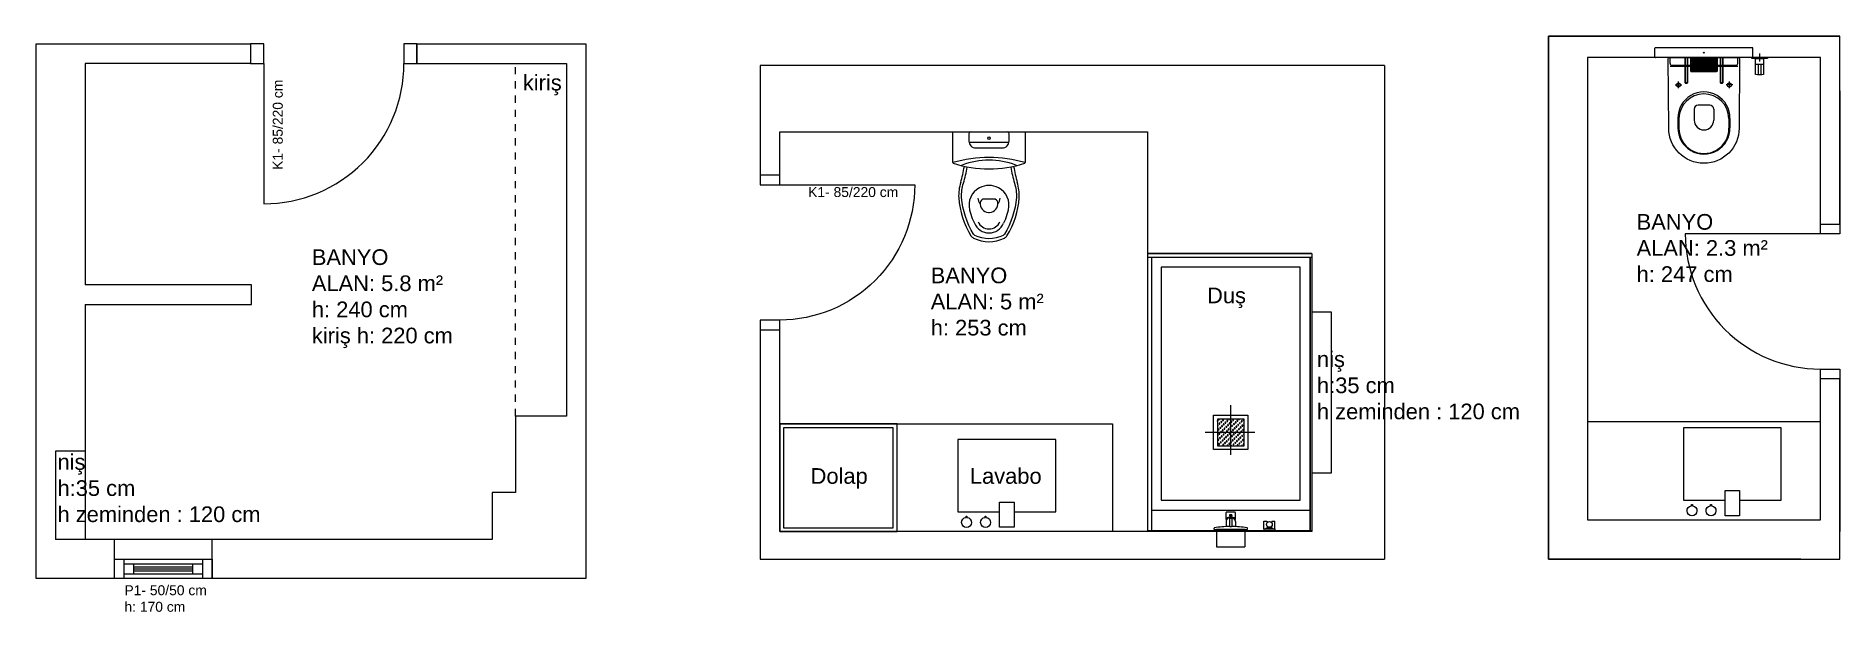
# Model space of a CAD drawing. Header units: centimetres. Extents: x 2956 to 3877, y -643 to -349.
import ezdxf

# ---------------------------------------------------------------- set-up
doc = ezdxf.new("R2010")
doc.units = ezdxf.units.CM
for name, pattern in [('4+1 TİP 1$0$4+1 TİP 1$0$HIDDEN2', [4.7625, 3.175, -1.5875]), ('AI-Linetype-14', [7.270862, 3.635375, -3.635487]), ('CENTER2', [28.575, 19.05, -3.175, 3.175, -3.175])]:
    doc.linetypes.add(name, pattern=pattern)
doc.layers.get('0').update_dxf_attribs({"lineweight": 0})
doc.styles.get("Standard").update_dxf_attribs({"font": 'arial.ttf'})

msp = doc.modelspace()

# ---------------------------------------------------------------- texts
at = {"attachment_point": 1}
for s, width, gutter_width, heights, insert, char_height in [('kiriş\\P                  ', 438.5371, 75, [-21.33], (3204.45, -368.56, -5460562.18), 8), ('K1- 85/220 cm                  ', 277.7883, 47.51, [-5.24], (3350.24, -425.9, -3458955.36), 5.0675), ('BANYO\\PALAN: 2.3 m²\\Ph: 247 cm\\P                  ', 438.5371, 75, [-48.21], (3773.59, -439.64, -5176941.35), 8), ('BANYO\\PALAN: 5.8 m²\\Ph: 240 cm\\Pkiriş h: 220 cm \\P                  ', 438.5371, 75, [-61.57], (3096.64, -457.65, -5460562.18), 8), ('BANYO\\PALAN: 5 m²\\Ph: 253 cm\\P                  ', 438.5371, 75, [-48.17], (3412.88, -466.98), 8), ('\\A1;\\pxqc;Duş', 74.3406, 41.48, [27.64], (3526.85, -477.19, -5082402.96), 8), ('niş \\Ph:35 cm\\Ph zeminden : 120 cm\\P                  ', 438.5371, 75, [-48.07], (3610.24, -509.75, -378159.22), 8), ('niş \\Ph:35 cm\\Ph zeminden : 120 cm\\P                  ', 438.5371, 75, [-48.07], (2966.67, -562.22, -5460562.18), 8), ('\\A1;\\pxqc;Dolap', 74.3406, 41.48, [27.64], (3328.93, -569.36, -5082402.96), 8), ('\\A1;\\pxqc;Lavabo', 74.3406, 41.48, [27.64], (3414.05, -569.36, -5082402.96), 8), ('P1- 50/50 cm   \\Ph: 170 cm               ', 277.7883, 47.51, [-13.71], (3000.87, -629.16, -3458955.36), 5.0675)]:
    msp.add_mtext_dynamic_manual_height_columns(s, width=width, gutter_width=gutter_width, heights=heights, dxfattribs=dict(at, insert=insert, char_height=char_height))
at = {"insert": (3076.69, -417.09, -3458955.36), "char_height": 5.0675, "attachment_point": 1, "rotation": 90}
msp.add_mtext_dynamic_manual_height_columns('K1- 85/220 cm                  ', width=277.7883, gutter_width=47.51, heights=[-5.24], dxfattribs=at)

# ---------------------------------------------------------------- blocks, each defined once
blk = doc.blocks.new('*U5')
at = {"color": 0}
for points in [[(-850, 0), (-781.8, 0), (-781.8, 100), (-850, 100)], [(-65, 0), (0, 0), (0, 100), (-65, 100)]]:
    blk.add_lwpolyline(points, close=True, dxfattribs=at)
at = {"color": 0, "linetype": 'ByBlock', "ltscale": 10}
blk.add_lwpolyline([(-781.8, 0), (-781.8, -716.8, 0.414214), (-65, 0)], format="xyb", dxfattribs=at)
blk = doc.blocks.new('*U6')
at = {"color": 0, "linetype": 'ByBlock', "ltscale": 10}
blk.add_lwpolyline([(-50, 0), (-50, 690, 0.414214), (-740, 0)], format="xyb", dxfattribs=at)
at = {"color": 0}
for points in [[(-790, 0), (-740, 0), (-740, -100), (-790, -100)], [(-50, 0), (0, 0), (0, -100), (-50, -100)]]:
    blk.add_lwpolyline(points, close=True, dxfattribs=at)
blk = doc.blocks.new('lavabo kucuk')
for p, q in [((-4, -21.7), (-4, -35.5)), ((3.92, -21.62), (-3.92, -21.62)), ((4, -35.5), (4, -21.7)), ((11.52, -29.37), (11.52, -29.98)), ((11.89, -29.29), (11.6, -29.29)), ((11.97, -29.98), (11.97, -29.37)), ((22.03, -29.4), (22.03, -30)), ((22.4, -29.32), (22.11, -29.32)), ((22.47, -30), (22.47, -29.4))]:
    blk.add_line(p, q)
for points in [[(-4, -27), (-27, -27), (-27, 13), (27, 13), (27, -27), (4, -27)], [(-4, -35.5), (4, -35.5)]]:
    blk.add_lwpolyline(points)
for points in [[(11.52, -29.98, 0), (11.52, -29.98, 0), (11.52, -29.98, 0), (11.52, -29.98, 0), (11.52, -29.99, 0), (11.52, -30, 0), (11.52, -30.01, 0), (11.51, -30.02, 0), (11.51, -30.03, 0), (11.5, -30.03, 0), (11.5, -30.04, 0), (11.49, -30.04, 0), (11.48, -30.05, 0), (11.47, -30.05, 0), (11.46, -30.05, 0), (11.45, -30.06, 0)], [(12.05, -30.06, 0), (12.05, -30.06, 0), (12.04, -30.05, 0), (12.04, -30.05, 0), (12.03, -30.05, 0), (12.02, -30.05, 0), (12.01, -30.04, 0), (12, -30.04, 0), (12, -30.03, 0), (11.99, -30.03, 0), (11.99, -30.02, 0), (11.98, -30.01, 0), (11.98, -30, 0), (11.98, -29.99, 0), (11.98, -29.98, 0), (11.97, -29.98, 0)], [(22.03, -30, 0), (22.03, -30, 0), (22.03, -30.01, 0), (22.03, -30.01, 0), (22.02, -30.02, 0), (22.02, -30.03, 0), (22.02, -30.04, 0), (22.01, -30.05, 0), (22.01, -30.05, 0), (22, -30.06, 0), (22, -30.07, 0), (21.99, -30.07, 0), (21.98, -30.07, 0), (21.97, -30.08, 0), (21.96, -30.08, 0), (21.95, -30.08, 0)], [(22.55, -30.08, 0), (22.55, -30.08, 0), (22.54, -30.08, 0), (22.54, -30.08, 0), (22.53, -30.08, 0), (22.52, -30.07, 0), (22.51, -30.07, 0), (22.5, -30.07, 0), (22.5, -30.06, 0), (22.49, -30.05, 0), (22.49, -30.05, 0), (22.48, -30.04, 0), (22.48, -30.03, 0), (22.48, -30.02, 0), (22.48, -30.01, 0), (22.47, -30, 0)]]:
    blk.add_polyline3d(points)
for centre, radius, start, end in [((-3.92, -21.7), 0.08, 90, 180), ((3.92, -21.7), 0.08, 0, 90), ((11.6, -29.37), 0.08, 90.00699, 180), ((11.89, -29.37), 0.08, 0.007, 89.996), ((22.11, -29.4), 0.08, 90.00699, 180), ((22.4, -29.4), 0.08, 0.007, 89.996), ((11.75, -32.79), 2.75, 96.17919, 83.82081), ((22.25, -32.79), 2.75, 96.17919, 83.82081)]:
    blk.add_arc(centre, radius, start, end)
blk = doc.blocks.new('4+1 TİP 1$0$4+1 TİP 1$0$A$C686F68C6')
for p, q in [((0, 88.4), (0, 81.1)), ((170, 88.4), (0, 88.4)), ((61.2, 46.2), (61, 72.8)), ((61, 36), (61, 1.4)), ((64.4, 36), (61, 36)), ((62, 0.1), (62.4, 0)), ((62.4, 0), (107.6, 0)), ((62.8, 35.2), (62.8, 35.1)), ((62.8, 35.1), (62.8, 35)), ((62.9, 34.5), (62.9, 34.6)), ((63, 34.5), (65.4, 34.5)), ((81.2, 29.4), (69, 29.4)), ((78, 29.4), (77.9, 26)), ((79, 31.2), (79, 73.2)), ((79, 31.2), (91, 31.2)), ((79, 13.6), (79, 16.6)), ((90, 17.6), (80, 17.6)), ((80, 12.6), (90, 12.6)), ((81.2, 18.6), (81.2, 31.2)), ((88.7, 18.6), (88.7, 31.2)), ((88.7, 29.4), (101, 29.4)), ((91, 31.2), (91, 73.2)), ((91, 13.6), (91, 16.6)), ((92, 29.4), (92.1, 26)), ((104.6, 34.5), (107, 34.5)), ((109, 36), (105.6, 36)), ((107.1, 34.6), (107.1, 34.5)), ((107.2, 35.1), (107.2, 35.2)), ((107.2, 35), (107.2, 35.1)), ((107.6, 0), (108, 0.1)), ((108.8, 46.2), (109, 72.8)), ((109, 36), (109, 1.4)), ((170, 88.4), (170, 81.1))]:
    blk.add_line(p, q)
at = {"linetype": '4+1 TİP 1$0$4+1 TİP 1$0$HIDDEN2'}
blk.add_lwpolyline([(11.5, 88.4), (158.5, 88.4), (158.5, 176.3), (11.5, 176.3)], close=True, dxfattribs=at)
for points in [[(61, 1.4), (61, 1.2), (61.1, 0.8), (61.4, 0.5), (61.7, 0.2), (62, 0.1), (62.4, 0)], [(78.5, 73.1), (78.5, 73.1), (78.6, 73.1), (78.6, 73.1), (78.8, 73.2), (78.9, 73.2), (79.1, 73.2), (79.3, 73.2), (79.5, 73.3), (79.8, 73.3), (80.1, 73.3), (80.5, 73.3), (80.8, 73.3), (81.2, 73.4), (81.7, 73.4), (82.1, 73.4), (82.6, 73.4), (83.1, 73.4), (83.7, 73.4), (84.2, 73.4), (84.8, 73.4)], [(84.8, 73.4), (85.2, 73.4), (85.8, 73.4), (86.3, 73.4), (86.9, 73.4), (87.4, 73.4), (87.9, 73.4), (88.3, 73.4), (88.8, 73.4), (89.2, 73.3), (89.5, 73.3), (89.9, 73.3), (90.2, 73.3), (90.5, 73.3), (90.7, 73.2), (90.9, 73.2), (91.1, 73.2), (91.3, 73.2), (91.4, 73.1), (91.4, 73.1), (91.5, 73.1)], [(107.6, 0), (108, 0.1), (108.3, 0.2), (108.6, 0.5), (108.9, 0.8), (109, 1.2), (109, 1.4)]]:
    blk.add_lwpolyline(points)
for centre, radius, start, end in [((2, 81.1), 2, 180, 260.40593), ((85, 572.2), 500, 260.40593, 269.31209), ((77.2, 46.3), 16, 180.4, 202.53551), ((99.4, 55.5), 40, 202.53551, 220.59872), ((67.8, 35.8), 5.08, 188.75784, 194.09631), ((80, 16.6), 1, 90, 180), ((80, 13.6), 1, 180, 270), ((80.2, 18.6), 1, 270, 0), ((89.7, 18.6), 1, 180, 270), ((90, 16.6), 1, 0, 90), ((90, 13.6), 1, 270, 0), ((85, 572.2), 500, 270.68791, 279.59407), ((70.6, 55.5), 40, 319.40128, 337.46449), ((102.2, 35.8), 5.08, 345.9066, 351.24263), ((92.8, 46.3), 16, 337.46449, 359.6), ((168, 81.1), 2, 279.59407, 0)]:
    blk.add_arc(centre, radius, start, end)
for centre, major_axis, ratio, start_param, end_param in [((85, 36), (24, 0), 0.466308, -3.141593, -1.72781), ((85, 37.8), (22.9, 0), 0.472676, -2.977255, -2.897636), ((85, 36), (24, 0), 0.466308, -1.413781, 0), ((85, 37.8), (22.9, 0), 0.472676, -0.243957, -0.164338)]:
    blk.add_ellipse(centre, major_axis=major_axis, ratio=ratio, start_param=start_param, end_param=end_param)
for points, knots in [([(62.9, 34.6), (63, 34.3), (63.2, 33.7), (63.6, 32.8), (64.2, 32), (65.3, 30.9), (66.9, 29.7), (69.2, 28.4), (71.9, 27.3), (74.9, 26.5), (78, 25.9), (80.1, 25.6), (81.2, 25.6)], [0, 0, 0, 0, 0.042775, 0.08766, 0.135246, 0.185903, 0.296856, 0.420379, 0.554821, 0.697693, 0.847106, 1, 1, 1, 1]), ([(88.8, 25.6), (89.9, 25.6), (92, 25.9), (95.1, 26.5), (98.1, 27.3), (100.8, 28.4), (103.1, 29.7), (104.7, 30.9), (105.8, 32), (106.4, 32.8), (106.8, 33.7), (107, 34.3), (107.1, 34.6)], [0, 0, 0, 0, 0.153467, 0.30253, 0.445492, 0.579816, 0.703287, 0.81418, 0.864812, 0.912377, 0.957243, 1, 1, 1, 1])]:
    blk.add_open_spline(points, degree=3, knots=knots)
blk = doc.blocks.new('A$C5A3F27CB')
at = {"linetype": 'Continuous'}
for p, q in [((-40, 20), (40, 20)), ((-40, 20), (-40, 15.5)), ((-39, 14.5), (-22.4, 13.8)), ((-22.4, 13.8), (22.4, 13.8)), ((-21, 12.3), (-21, -13.1)), ((21, -13.1), (21, 12.3)), ((22.4, 13.8), (39, 14.5)), ((40, 15.5), (40, 20)), ((-21, -14.6), (-21, -66.3)), ((20.5, -13.6), (-20.5, -13.6)), ((20.5, -14.1), (-20.5, -14.1)), ((-14.2, -13.6), (-14.2, -14.1)), ((-6, -15.5), (-6, -66.9)), ((6, -66.9), (6, -15.5)), ((14.2, -14.1), (14.2, -13.6)), ((21, -66.3), (21, -14.6))]:
    blk.add_line(p, q, dxfattribs=at)
at = {"linetype": 'CENTER2'}
for p, q in [((20, 20), (-20, 20)), ((0, 40), (0, 0))]:
    blk.add_line(p, q, dxfattribs=at)
at = {"linetype": 'Continuous'}
for centre, radius, start, end in [((-39, 15.5), 1, 180, 267.58897), ((-22.5, 12.3), 1.5, 0, 87.58897), ((22.5, 12.3), 1.5, 92.41103, 180), ((39, 15.5), 1, 272.41103, 0), ((-20.5, -13.1), 0.5, 180, 270), ((-20.5, -14.6), 0.5, 90, 180), ((-20, -66.3), 1, 180, 265.39297), ((0, 181.9), 250, 265.39297, 269.52267), ((-5.5, -15.5), 0.5, 106.38267, 180), ((-5.5, -66.9), 0.5, 180, 253.61733), ((0, -34.2), 20, 73.61733, 106.38267), ((0, -48.2), 20, 253.61733, 270), ((0, -48.2), 20, 270, 286.38267), ((0, 181.9), 250, 270.47733, 274.60703), ((5.5, -15.5), 0.5, 0, 73.61733), ((5.5, -66.9), 0.5, 286.38267, 0), ((20, -66.3), 1, 274.60703, 0), ((20.5, -13.1), 0.5, 270, 0), ((20.5, -14.6), 0.5, 0, 90)]:
    blk.add_arc(centre, radius, start, end, dxfattribs=at)
blk = doc.blocks.new('*U8')
at = {"color": 0}
for points in [[(-790, 0), (-740, 0), (-740, 100), (-790, 100)], [(-50, 0), (0, 0), (0, 100), (-50, 100)]]:
    blk.add_lwpolyline(points, close=True, dxfattribs=at)
at = {"color": 0, "linetype": 'ByBlock', "ltscale": 10}
blk.add_lwpolyline([(-50, 0), (-50, -690, -0.414214), (-740, 0)], format="xyb", dxfattribs=at)

# ---------------------------------------------------------------- linework, layer by layer
for p, q in [((2955.72, -625.76, -5082402.96), (2955.72, -352.76, -5082402.96)), ((2955.72, -352.76, -5082402.96), (3065.22, -352.76, -5082402.96)), ((3065.22, -352.76, -5082402.96), (3065.22, -362.76, -5082402.96)), ((3782.97, -359.56, -5082402.96), (3782.97, -354.96, -5082402.96)), ((3832.76, -354.76, -5082402.96), (3783.17, -354.76, -5082402.96)), ((3783.17, -354.76, -5082402.96), (3783.17, -354.76, -5082402.96)), ((3832.76, -354.76, -5082402.96), (3832.77, -354.76, -5082402.96)), ((3832.97, -359.56, -5082402.96), (3832.97, -354.96, -5082402.96)), ((3065.22, -362.76, -5082402.96), (2980.72, -362.76, -5082402.96)), ((2980.72, -362.76, -5082402.96), (2980.72, -475.76, -5082402.96)), ((3644.69, -363.76, -5082402.96), (3325.69, -363.76, -5082402.96)), ((3325.69, -363.76, -5082402.96), (3325.69, -419.76, -5082402.96)), ((3644.69, -363.76, -5082402.96), (3644.69, -615.76, -5082402.96)), ((3832.76, -359.76, -5082402.96), (3783.17, -359.76, -5082402.96)), ((3783.17, -359.76, -5082402.96), (3783.17, -359.76, -5082402.96)), ((3790.7, -362.76, -5082402.96), (3790.7, -359.76, -5082402.96)), ((3825.23, -364.26, -5082402.96), (3790.7, -364.26, -5082402.96)), ((3824.23, -363.76, -5082402.96), (3791.7, -363.76, -5082402.96)), ((3798.37, -372.31, -5082402.96), (3798.37, -359.76, -5082402.96)), ((3798.47, -359.76, -5082402.96), (3798.47, -372.66, -5082402.96)), ((3799.46, -359.76, -5082402.96), (3799.46, -372.66, -5082402.96)), ((3799.57, -359.76, -5082402.96), (3799.57, -372.31, -5082402.96)), ((3801.17, -359.76, -5082402.96), (3801.17, -359.88, -5082402.96)), ((3801.69, -359.88, -5082402.96), (3801.17, -359.88, -5082402.96)), ((3801.17, -359.88, -5082402.96), (3801.17, -360.2, -5082402.96)), ((3801.32, -360.2, -5082402.96), (3801.17, -360.2, -5082402.96)), ((3801.17, -360.2, -5082402.96), (3801.17, -360.38, -5082402.96)), ((3801.17, -360.38, -5082402.96), (3801.32, -360.38, -5082402.96)), ((3801.17, -360.38, -5082402.96), (3801.17, -360.7, -5082402.96)), ((3801.32, -360.7, -5082402.96), (3801.17, -360.7, -5082402.96)), ((3801.17, -360.7, -5082402.96), (3801.17, -360.88, -5082402.96)), ((3801.17, -360.88, -5082402.96), (3801.33, -360.88, -5082402.96)), ((3801.17, -360.88, -5082402.96), (3801.17, -361.2, -5082402.96)), ((3801.33, -361.2, -5082402.96), (3801.17, -361.2, -5082402.96)), ((3801.17, -361.2, -5082402.96), (3801.17, -361.38, -5082402.96)), ((3801.17, -361.38, -5082402.96), (3801.33, -361.38, -5082402.96)), ((3801.17, -361.38, -5082402.96), (3801.17, -361.7, -5082402.96)), ((3801.33, -361.7, -5082402.96), (3801.17, -361.7, -5082402.96)), ((3801.17, -361.7, -5082402.96), (3801.17, -361.88, -5082402.96)), ((3801.17, -361.88, -5082402.96), (3801.33, -361.88, -5082402.96)), ((3801.17, -361.88, -5082402.96), (3801.17, -362.2, -5082402.96)), ((3801.34, -362.2, -5082402.96), (3801.17, -362.2, -5082402.96)), ((3801.17, -362.2, -5082402.96), (3801.17, -362.38, -5082402.96)), ((3801.17, -362.38, -5082402.96), (3801.34, -362.38, -5082402.96)), ((3801.17, -362.38, -5082402.96), (3801.17, -362.7, -5082402.96)), ((3801.34, -362.7, -5082402.96), (3801.17, -362.7, -5082402.96)), ((3801.17, -362.7, -5082402.96), (3801.17, -362.88, -5082402.96)), ((3801.17, -362.88, -5082402.96), (3801.34, -362.88, -5082402.96)), ((3801.17, -362.88, -5082402.96), (3801.17, -363.2, -5082402.96)), ((3801.35, -363.2, -5082402.96), (3801.17, -363.2, -5082402.96)), ((3801.17, -363.2, -5082402.96), (3801.17, -363.38, -5082402.96)), ((3801.17, -363.38, -5082402.96), (3801.35, -363.38, -5082402.96)), ((3801.17, -363.38, -5082402.96), (3801.17, -363.7, -5082402.96)), ((3801.35, -363.7, -5082402.96), (3801.17, -363.7, -5082402.96)), ((3801.17, -363.7, -5082402.96), (3801.17, -363.88, -5082402.96)), ((3801.17, -363.88, -5082402.96), (3801.35, -363.88, -5082402.96)), ((3801.17, -363.88, -5082402.96), (3801.17, -364.2, -5082402.96)), ((3801.35, -364.2, -5082402.96), (3801.17, -364.2, -5082402.96)), ((3801.17, -364.2, -5082402.96), (3801.17, -364.38, -5082402.96)), ((3801.17, -364.38, -5082402.96), (3801.36, -364.38, -5082402.96)), ((3801.17, -364.38, -5082402.96), (3801.17, -364.7, -5082402.96)), ((3801.36, -364.7, -5082402.96), (3801.17, -364.7, -5082402.96)), ((3801.17, -364.7, -5082402.96), (3801.17, -364.88, -5082402.96)), ((3801.17, -364.88, -5082402.96), (3801.36, -364.88, -5082402.96)), ((3801.17, -364.88, -5082402.96), (3801.17, -365.2, -5082402.96)), ((3801.36, -365.2, -5082402.96), (3801.17, -365.2, -5082402.96)), ((3801.17, -365.2, -5082402.96), (3801.17, -365.38, -5082402.96)), ((3801.17, -365.38, -5082402.96), (3801.37, -365.38, -5082402.96)), ((3801.17, -365.38, -5082402.96), (3801.17, -365.7, -5082402.96)), ((3801.37, -365.7, -5082402.96), (3801.17, -365.7, -5082402.96)), ((3801.17, -365.7, -5082402.96), (3801.17, -365.88, -5082402.96)), ((3801.17, -365.88, -5082402.96), (3801.37, -365.88, -5082402.96)), ((3801.17, -365.88, -5082402.96), (3801.17, -366.2, -5082402.96)), ((3801.37, -366.2, -5082402.96), (3801.17, -366.2, -5082402.96)), ((3801.17, -366.2, -5082402.96), (3801.17, -366.38, -5082402.96)), ((3801.17, -366.38, -5082402.96), (3801.37, -366.38, -5082402.96)), ((3801.17, -366.38, -5082402.96), (3801.17, -366.7, -5082402.96)), ((3801.27, -366.8, -5082402.96), (3801.48, -366.8, -5082402.96)), ((3801.32, -360.2, -5082402.96), (3801.32, -359.88, -5082402.96)), ((3801.32, -360.7, -5082402.96), (3801.32, -360.38, -5082402.96)), ((3801.33, -361.2, -5082402.96), (3801.33, -360.88, -5082402.96)), ((3801.33, -361.7, -5082402.96), (3801.33, -361.38, -5082402.96)), ((3801.34, -362.2, -5082402.96), (3801.33, -361.88, -5082402.96)), ((3801.34, -362.7, -5082402.96), (3801.34, -362.38, -5082402.96)), ((3801.35, -363.2, -5082402.96), (3801.34, -362.88, -5082402.96)), ((3801.35, -363.7, -5082402.96), (3801.35, -363.38, -5082402.96)), ((3801.35, -364.2, -5082402.96), (3801.35, -363.88, -5082402.96)), ((3801.36, -364.7, -5082402.96), (3801.36, -364.38, -5082402.96)), ((3801.36, -365.2, -5082402.96), (3801.36, -364.88, -5082402.96)), ((3801.37, -365.7, -5082402.96), (3801.37, -365.38, -5082402.96)), ((3801.37, -366.2, -5082402.96), (3801.37, -365.88, -5082402.96)), ((3801.38, -366.7, -5082402.96), (3801.37, -366.38, -5082402.96)), ((3801.48, -366.8, -5082402.96), (3801.79, -366.8, -5082402.96)), ((3801.69, -359.88, -5082402.96), (3801.69, -359.76, -5082402.96)), ((3805.05, -359.88, -5082402.96), (3801.69, -359.88, -5082402.96)), ((3801.73, -360.2, -5082402.96), (3801.73, -359.88, -5082402.96)), ((3801.73, -360.2, -5082402.96), (3805.14, -360.2, -5082402.96)), ((3801.73, -360.2, -5082402.96), (3801.88, -360.2, -5082402.96)), ((3801.73, -360.38, -5082402.96), (3805.14, -360.38, -5082402.96)), ((3801.73, -360.7, -5082402.96), (3801.73, -360.38, -5082402.96)), ((3801.89, -360.38, -5082402.96), (3801.73, -360.38, -5082402.96)), ((3801.73, -360.7, -5082402.96), (3805.14, -360.7, -5082402.96)), ((3801.73, -360.7, -5082402.96), (3801.89, -360.7, -5082402.96)), ((3801.73, -360.88, -5082402.96), (3805.14, -360.88, -5082402.96)), ((3801.73, -361.2, -5082402.96), (3801.73, -360.88, -5082402.96)), ((3801.89, -360.88, -5082402.96), (3801.73, -360.88, -5082402.96)), ((3801.73, -361.2, -5082402.96), (3805.14, -361.2, -5082402.96)), ((3801.73, -361.2, -5082402.96), (3801.9, -361.2, -5082402.96)), ((3801.73, -361.38, -5082402.96), (3805.15, -361.38, -5082402.96)), ((3801.73, -361.7, -5082402.96), (3801.73, -361.38, -5082402.96)), ((3801.9, -361.38, -5082402.96), (3801.73, -361.38, -5082402.96)), ((3801.73, -361.7, -5082402.96), (3805.15, -361.7, -5082402.96)), ((3801.73, -361.7, -5082402.96), (3801.9, -361.7, -5082402.96)), ((3801.74, -361.88, -5082402.96), (3805.15, -361.88, -5082402.96)), ((3801.74, -362.2, -5082402.96), (3801.74, -361.88, -5082402.96)), ((3801.9, -361.88, -5082402.96), (3801.74, -361.88, -5082402.96)), ((3801.74, -362.2, -5082402.96), (3805.15, -362.2, -5082402.96)), ((3801.74, -362.2, -5082402.96), (3801.91, -362.2, -5082402.96)), ((3801.74, -362.38, -5082402.96), (3805.15, -362.38, -5082402.96)), ((3801.74, -362.7, -5082402.96), (3801.74, -362.38, -5082402.96)), ((3801.91, -362.38, -5082402.96), (3801.74, -362.38, -5082402.96)), ((3801.74, -362.7, -5082402.96), (3805.15, -362.7, -5082402.96)), ((3801.74, -362.7, -5082402.96), (3801.91, -362.7, -5082402.96)), ((3801.74, -362.88, -5082402.96), (3805.15, -362.88, -5082402.96)), ((3801.74, -363.2, -5082402.96), (3801.74, -362.88, -5082402.96)), ((3801.92, -362.88, -5082402.96), (3801.74, -362.88, -5082402.96)), ((3801.74, -363.2, -5082402.96), (3805.15, -363.2, -5082402.96)), ((3801.74, -363.2, -5082402.96), (3801.92, -363.2, -5082402.96)), ((3801.74, -363.38, -5082402.96), (3805.16, -363.38, -5082402.96)), ((3801.74, -363.7, -5082402.96), (3801.74, -363.38, -5082402.96)), ((3801.92, -363.38, -5082402.96), (3801.74, -363.38, -5082402.96)), ((3801.74, -363.7, -5082402.96), (3805.16, -363.7, -5082402.96)), ((3801.74, -363.7, -5082402.96), (3801.93, -363.7, -5082402.96)), ((3801.74, -363.88, -5082402.96), (3805.16, -363.88, -5082402.96)), ((3801.74, -364.2, -5082402.96), (3801.74, -363.88, -5082402.96)), ((3801.93, -363.88, -5082402.96), (3801.74, -363.88, -5082402.96)), ((3801.74, -364.2, -5082402.96), (3805.16, -364.2, -5082402.96)), ((3801.74, -364.2, -5082402.96), (3801.93, -364.2, -5082402.96)), ((3801.74, -364.38, -5082402.96), (3805.16, -364.38, -5082402.96)), ((3801.75, -364.7, -5082402.96), (3801.74, -364.38, -5082402.96)), ((3801.94, -364.38, -5082402.96), (3801.74, -364.38, -5082402.96)), ((3801.75, -364.7, -5082402.96), (3805.16, -364.7, -5082402.96)), ((3801.75, -364.7, -5082402.96), (3801.94, -364.7, -5082402.96)), ((3801.75, -364.88, -5082402.96), (3805.16, -364.88, -5082402.96)), ((3801.75, -365.2, -5082402.96), (3801.75, -364.88, -5082402.96)), ((3801.94, -364.88, -5082402.96), (3801.75, -364.88, -5082402.96)), ((3801.75, -365.2, -5082402.96), (3805.16, -365.2, -5082402.96)), ((3801.75, -365.2, -5082402.96), (3801.95, -365.2, -5082402.96)), ((3801.75, -365.38, -5082402.96), (3805.17, -365.38, -5082402.96)), ((3801.75, -365.7, -5082402.96), (3801.75, -365.38, -5082402.96)), ((3801.95, -365.38, -5082402.96), (3801.75, -365.38, -5082402.96)), ((3801.75, -365.7, -5082402.96), (3805.17, -365.7, -5082402.96)), ((3801.75, -365.7, -5082402.96), (3801.95, -365.7, -5082402.96)), ((3801.75, -365.88, -5082402.96), (3805.17, -365.88, -5082402.96)), ((3801.75, -366.2, -5082402.96), (3801.75, -365.88, -5082402.96)), ((3801.95, -365.88, -5082402.96), (3801.75, -365.88, -5082402.96)), ((3801.75, -366.2, -5082402.96), (3805.17, -366.2, -5082402.96)), ((3801.75, -366.2, -5082402.96), (3801.96, -366.2, -5082402.96)), ((3801.75, -366.38, -5082402.96), (3805.17, -366.38, -5082402.96)), ((3801.96, -366.38, -5082402.96), (3801.75, -366.38, -5082402.96)), ((3801.75, -366.7, -5082402.96), (3801.75, -366.38, -5082402.96)), ((3801.79, -366.8, -5082402.96), (3805.23, -366.8, -5082402.96)), ((3801.88, -360.2, -5082402.96), (3814.05, -360.2, -5082402.96)), ((3801.88, -360.2, -5082402.96), (3801.89, -360.38, -5082402.96)), ((3801.89, -360.38, -5082402.96), (3814.05, -360.38, -5082402.96)), ((3801.89, -360.7, -5082402.96), (3814.04, -360.7, -5082402.96)), ((3801.89, -360.7, -5082402.96), (3801.89, -360.88, -5082402.96)), ((3801.89, -360.88, -5082402.96), (3814.04, -360.88, -5082402.96)), ((3801.9, -361.2, -5082402.96), (3814.04, -361.2, -5082402.96)), ((3801.9, -361.2, -5082402.96), (3801.9, -361.38, -5082402.96)), ((3801.9, -361.38, -5082402.96), (3814.03, -361.38, -5082402.96)), ((3801.9, -361.7, -5082402.96), (3814.03, -361.7, -5082402.96)), ((3801.9, -361.7, -5082402.96), (3801.9, -361.88, -5082402.96)), ((3801.9, -361.88, -5082402.96), (3814.03, -361.88, -5082402.96)), ((3801.91, -362.2, -5082402.96), (3814.02, -362.2, -5082402.96)), ((3801.91, -362.2, -5082402.96), (3801.91, -362.38, -5082402.96)), ((3801.91, -362.38, -5082402.96), (3814.02, -362.38, -5082402.96)), ((3801.91, -362.7, -5082402.96), (3814.02, -362.7, -5082402.96)), ((3801.91, -362.7, -5082402.96), (3801.92, -362.88, -5082402.96)), ((3801.92, -362.88, -5082402.96), (3814.01, -362.88, -5082402.96)), ((3801.92, -363.2, -5082402.96), (3814.01, -363.2, -5082402.96)), ((3801.92, -363.2, -5082402.96), (3801.92, -363.38, -5082402.96)), ((3801.92, -363.38, -5082402.96), (3814.01, -363.38, -5082402.96)), ((3801.93, -363.7, -5082402.96), (3814, -363.7, -5082402.96)), ((3801.93, -363.7, -5082402.96), (3801.93, -363.88, -5082402.96)), ((3801.93, -363.88, -5082402.96), (3814, -363.88, -5082402.96)), ((3801.93, -364.2, -5082402.96), (3814, -364.2, -5082402.96)), ((3801.93, -364.2, -5082402.96), (3801.94, -364.38, -5082402.96)), ((3801.94, -364.38, -5082402.96), (3814, -364.38, -5082402.96)), ((3801.94, -364.7, -5082402.96), (3813.99, -364.7, -5082402.96)), ((3801.94, -364.7, -5082402.96), (3801.94, -364.88, -5082402.96)), ((3801.94, -364.88, -5082402.96), (3813.99, -364.88, -5082402.96)), ((3801.95, -365.2, -5082402.96), (3813.99, -365.2, -5082402.96)), ((3801.95, -365.2, -5082402.96), (3801.95, -365.38, -5082402.96)), ((3801.95, -365.38, -5082402.96), (3813.98, -365.38, -5082402.96)), ((3801.95, -365.7, -5082402.96), (3813.98, -365.7, -5082402.96)), ((3801.95, -365.7, -5082402.96), (3801.95, -365.88, -5082402.96)), ((3801.95, -365.88, -5082402.96), (3813.98, -365.88, -5082402.96)), ((3801.96, -366.2, -5082402.96), (3813.97, -366.2, -5082402.96)), ((3801.96, -366.2, -5082402.96), (3801.96, -366.38, -5082402.96)), ((3801.96, -366.38, -5082402.96), (3813.97, -366.38, -5082402.96)), ((3805.05, -359.76, -5082402.96), (3805.05, -359.88, -5082402.96)), ((3805.14, -359.88, -5082402.96), (3805.05, -359.88, -5082402.96)), ((3805.14, -360.2, -5082402.96), (3805.14, -359.88, -5082402.96)), ((3805.14, -360.2, -5082402.96), (3805.35, -360.19, -5082402.96)), ((3805.14, -360.7, -5082402.96), (3805.14, -360.38, -5082402.96)), ((3805.35, -360.39, -5082402.96), (3805.14, -360.38, -5082402.96)), ((3805.14, -360.7, -5082402.96), (3805.35, -360.69, -5082402.96)), ((3805.14, -361.2, -5082402.96), (3805.14, -360.88, -5082402.96)), ((3805.35, -360.89, -5082402.96), (3805.14, -360.88, -5082402.96)), ((3805.14, -361.2, -5082402.96), (3805.35, -361.19, -5082402.96)), ((3805.15, -361.7, -5082402.96), (3805.15, -361.38, -5082402.96)), ((3805.35, -361.39, -5082402.96), (3805.15, -361.38, -5082402.96)), ((3805.15, -361.7, -5082402.96), (3805.35, -361.69, -5082402.96)), ((3805.15, -362.2, -5082402.96), (3805.15, -361.88, -5082402.96)), ((3805.35, -361.89, -5082402.96), (3805.15, -361.88, -5082402.96)), ((3805.15, -362.2, -5082402.96), (3805.35, -362.19, -5082402.96)), ((3805.15, -362.7, -5082402.96), (3805.15, -362.38, -5082402.96)), ((3805.35, -362.39, -5082402.96), (3805.15, -362.38, -5082402.96)), ((3805.15, -362.7, -5082402.96), (3805.35, -362.69, -5082402.96)), ((3805.15, -363.2, -5082402.96), (3805.15, -362.88, -5082402.96)), ((3805.35, -362.89, -5082402.96), (3805.15, -362.88, -5082402.96)), ((3805.15, -363.2, -5082402.96), (3805.35, -363.19, -5082402.96)), ((3805.16, -363.7, -5082402.96), (3805.16, -363.38, -5082402.96)), ((3805.35, -363.39, -5082402.96), (3805.16, -363.38, -5082402.96)), ((3805.16, -363.7, -5082402.96), (3805.35, -363.69, -5082402.96)), ((3805.16, -364.2, -5082402.96), (3805.16, -363.88, -5082402.96)), ((3805.35, -363.89, -5082402.96), (3805.16, -363.88, -5082402.96)), ((3805.16, -364.2, -5082402.96), (3805.35, -364.19, -5082402.96)), ((3805.16, -364.7, -5082402.96), (3805.16, -364.38, -5082402.96)), ((3805.35, -364.39, -5082402.96), (3805.16, -364.38, -5082402.96)), ((3805.16, -364.7, -5082402.96), (3805.35, -364.69, -5082402.96)), ((3805.16, -365.2, -5082402.96), (3805.16, -364.88, -5082402.96)), ((3805.35, -364.89, -5082402.96), (3805.16, -364.88, -5082402.96)), ((3805.16, -365.2, -5082402.96), (3805.35, -365.19, -5082402.96)), ((3805.17, -365.7, -5082402.96), (3805.17, -365.38, -5082402.96)), ((3805.35, -365.39, -5082402.96), (3805.17, -365.38, -5082402.96)), ((3805.17, -365.7, -5082402.96), (3805.35, -365.69, -5082402.96)), ((3805.17, -366.2, -5082402.96), (3805.17, -365.88, -5082402.96)), ((3805.35, -365.89, -5082402.96), (3805.17, -365.88, -5082402.96)), ((3805.17, -366.2, -5082402.96), (3805.35, -366.19, -5082402.96)), ((3805.17, -366.7, -5082402.96), (3805.17, -366.38, -5082402.96)), ((3805.35, -366.39, -5082402.96), (3805.17, -366.38, -5082402.96)), ((3805.23, -366.8, -5082402.96), (3805.35, -366.8, -5082402.96)), ((3805.3, -359.88, -5082402.96), (3805.34, -359.88, -5082402.96)), ((3805.34, -359.88, -5082402.96), (3805.9, -359.88, -5082402.96)), ((3805.35, -366.8, -5082402.96), (3805.39, -366.8, -5082402.96)), ((3805.39, -366.8, -5082402.96), (3805.85, -366.8, -5082402.96)), ((3805.85, -366.8, -5082402.96), (3805.88, -366.8, -5082402.96)), ((3805.88, -360.19, -5082402.96), (3806.09, -360.2, -5082402.96)), ((3806.09, -360.38, -5082402.96), (3805.88, -360.39, -5082402.96)), ((3805.88, -360.69, -5082402.96), (3806.09, -360.7, -5082402.96)), ((3806.09, -360.88, -5082402.96), (3805.88, -360.89, -5082402.96)), ((3805.88, -361.19, -5082402.96), (3806.09, -361.2, -5082402.96)), ((3806.09, -361.38, -5082402.96), (3805.88, -361.39, -5082402.96)), ((3805.88, -361.69, -5082402.96), (3806.08, -361.7, -5082402.96)), ((3806.08, -361.88, -5082402.96), (3805.88, -361.89, -5082402.96)), ((3805.88, -362.19, -5082402.96), (3806.08, -362.2, -5082402.96)), ((3806.08, -362.38, -5082402.96), (3805.88, -362.39, -5082402.96)), ((3805.88, -362.69, -5082402.96), (3806.08, -362.7, -5082402.96)), ((3806.08, -362.88, -5082402.96), (3805.88, -362.89, -5082402.96)), ((3805.88, -363.19, -5082402.96), (3806.08, -363.2, -5082402.96)), ((3806.08, -363.38, -5082402.96), (3805.88, -363.39, -5082402.96)), ((3805.88, -363.69, -5082402.96), (3806.07, -363.7, -5082402.96)), ((3806.07, -363.88, -5082402.96), (3805.88, -363.89, -5082402.96)), ((3805.88, -364.19, -5082402.96), (3806.07, -364.2, -5082402.96)), ((3806.07, -364.38, -5082402.96), (3805.88, -364.39, -5082402.96)), ((3805.88, -364.69, -5082402.96), (3806.07, -364.7, -5082402.96)), ((3806.07, -364.88, -5082402.96), (3805.88, -364.89, -5082402.96)), ((3805.88, -365.19, -5082402.96), (3806.07, -365.2, -5082402.96)), ((3806.07, -365.38, -5082402.96), (3805.88, -365.39, -5082402.96)), ((3805.88, -365.69, -5082402.96), (3806.06, -365.7, -5082402.96)), ((3806.06, -365.88, -5082402.96), (3805.88, -365.89, -5082402.96)), ((3805.88, -366.19, -5082402.96), (3806.06, -366.2, -5082402.96)), ((3806.06, -366.38, -5082402.96), (3805.88, -366.39, -5082402.96)), ((3805.88, -366.8, -5082402.96), (3806, -366.8, -5082402.96)), ((3805.9, -359.88, -5082402.96), (3805.93, -359.88, -5082402.96)), ((3806, -366.8, -5082402.96), (3814.14, -366.8, -5082402.96)), ((3806.06, -365.7, -5082402.96), (3806.07, -365.38, -5082402.96)), ((3806.06, -365.7, -5082402.96), (3814.18, -365.7, -5082402.96)), ((3806.06, -365.88, -5082402.96), (3814.18, -365.88, -5082402.96)), ((3806.06, -366.2, -5082402.96), (3806.06, -365.88, -5082402.96)), ((3806.06, -366.2, -5082402.96), (3814.18, -366.2, -5082402.96)), ((3806.06, -366.38, -5082402.96), (3814.18, -366.38, -5082402.96)), ((3806.06, -366.7, -5082402.96), (3806.06, -366.38, -5082402.96)), ((3806.07, -363.7, -5082402.96), (3806.08, -363.38, -5082402.96)), ((3806.07, -363.7, -5082402.96), (3814.19, -363.7, -5082402.96)), ((3806.07, -363.88, -5082402.96), (3814.19, -363.88, -5082402.96)), ((3806.07, -364.2, -5082402.96), (3806.07, -363.88, -5082402.96)), ((3806.07, -364.2, -5082402.96), (3814.19, -364.2, -5082402.96)), ((3806.07, -364.38, -5082402.96), (3814.19, -364.38, -5082402.96)), ((3806.07, -364.7, -5082402.96), (3806.07, -364.38, -5082402.96)), ((3806.07, -364.7, -5082402.96), (3814.19, -364.7, -5082402.96)), ((3806.07, -364.88, -5082402.96), (3814.18, -364.88, -5082402.96)), ((3806.07, -365.2, -5082402.96), (3806.07, -364.88, -5082402.96)), ((3806.07, -365.2, -5082402.96), (3814.18, -365.2, -5082402.96)), ((3806.07, -365.38, -5082402.96), (3814.18, -365.38, -5082402.96)), ((3806.08, -361.7, -5082402.96), (3806.09, -361.38, -5082402.96)), ((3806.08, -361.7, -5082402.96), (3814.2, -361.7, -5082402.96)), ((3806.08, -361.88, -5082402.96), (3814.2, -361.88, -5082402.96)), ((3806.08, -362.2, -5082402.96), (3806.08, -361.88, -5082402.96)), ((3806.08, -362.2, -5082402.96), (3814.19, -362.2, -5082402.96)), ((3806.08, -362.38, -5082402.96), (3814.19, -362.38, -5082402.96)), ((3806.08, -362.7, -5082402.96), (3806.08, -362.38, -5082402.96)), ((3806.08, -362.7, -5082402.96), (3814.19, -362.7, -5082402.96)), ((3806.08, -362.88, -5082402.96), (3814.19, -362.88, -5082402.96)), ((3806.08, -363.2, -5082402.96), (3806.08, -362.88, -5082402.96)), ((3806.08, -363.2, -5082402.96), (3814.19, -363.2, -5082402.96)), ((3806.08, -363.38, -5082402.96), (3814.19, -363.38, -5082402.96)), ((3806.09, -360.2, -5082402.96), (3806.09, -359.88, -5082402.96)), ((3806.09, -359.88, -5082402.96), (3806.18, -359.88, -5082402.96)), ((3806.09, -360.2, -5082402.96), (3814.2, -360.2, -5082402.96)), ((3806.09, -360.38, -5082402.96), (3814.2, -360.38, -5082402.96)), ((3806.09, -360.7, -5082402.96), (3806.09, -360.38, -5082402.96)), ((3806.09, -360.7, -5082402.96), (3814.2, -360.7, -5082402.96)), ((3806.09, -360.88, -5082402.96), (3814.2, -360.88, -5082402.96)), ((3806.09, -361.2, -5082402.96), (3806.09, -360.88, -5082402.96)), ((3806.09, -361.2, -5082402.96), (3814.2, -361.2, -5082402.96)), ((3806.09, -361.38, -5082402.96), (3814.2, -361.38, -5082402.96)), ((3806.18, -359.76, -5082402.96), (3806.18, -359.88, -5082402.96)), ((3814.24, -359.88, -5082402.96), (3806.18, -359.88, -5082402.96)), ((3814.18, -366.2, -5082402.96), (3813.97, -366.2, -5082402.96)), ((3813.97, -366.2, -5082402.96), (3813.97, -366.38, -5082402.96)), ((3813.97, -366.38, -5082402.96), (3814.18, -366.38, -5082402.96)), ((3813.99, -365.2, -5082402.96), (3813.98, -365.38, -5082402.96)), ((3813.98, -365.38, -5082402.96), (3814.18, -365.38, -5082402.96)), ((3814.18, -365.7, -5082402.96), (3813.98, -365.7, -5082402.96)), ((3813.98, -365.7, -5082402.96), (3813.98, -365.88, -5082402.96)), ((3813.98, -365.88, -5082402.96), (3814.18, -365.88, -5082402.96)), ((3814.19, -364.7, -5082402.96), (3813.99, -364.7, -5082402.96)), ((3813.99, -364.7, -5082402.96), (3813.99, -364.88, -5082402.96)), ((3813.99, -364.88, -5082402.96), (3814.18, -364.88, -5082402.96)), ((3814.18, -365.2, -5082402.96), (3813.99, -365.2, -5082402.96)), ((3814.19, -363.7, -5082402.96), (3814, -363.7, -5082402.96)), ((3814, -363.7, -5082402.96), (3814, -363.88, -5082402.96)), ((3814, -363.88, -5082402.96), (3814.19, -363.88, -5082402.96)), ((3814.19, -364.2, -5082402.96), (3814, -364.2, -5082402.96)), ((3814, -364.2, -5082402.96), (3814, -364.38, -5082402.96)), ((3814, -364.38, -5082402.96), (3814.19, -364.38, -5082402.96)), ((3814.02, -362.7, -5082402.96), (3814.01, -362.88, -5082402.96)), ((3814.01, -362.88, -5082402.96), (3814.19, -362.88, -5082402.96)), ((3814.19, -363.2, -5082402.96), (3814.01, -363.2, -5082402.96)), ((3814.01, -363.2, -5082402.96), (3814.01, -363.38, -5082402.96)), ((3814.01, -363.38, -5082402.96), (3814.19, -363.38, -5082402.96)), ((3814.19, -362.2, -5082402.96), (3814.02, -362.2, -5082402.96)), ((3814.02, -362.2, -5082402.96), (3814.02, -362.38, -5082402.96)), ((3814.02, -362.38, -5082402.96), (3814.19, -362.38, -5082402.96)), ((3814.19, -362.7, -5082402.96), (3814.02, -362.7, -5082402.96)), ((3814.04, -361.2, -5082402.96), (3814.03, -361.38, -5082402.96)), ((3814.03, -361.38, -5082402.96), (3814.2, -361.38, -5082402.96)), ((3814.2, -361.7, -5082402.96), (3814.03, -361.7, -5082402.96)), ((3814.03, -361.7, -5082402.96), (3814.03, -361.88, -5082402.96)), ((3814.03, -361.88, -5082402.96), (3814.2, -361.88, -5082402.96)), ((3814.2, -360.7, -5082402.96), (3814.04, -360.7, -5082402.96)), ((3814.04, -360.7, -5082402.96), (3814.04, -360.88, -5082402.96)), ((3814.04, -360.88, -5082402.96), (3814.2, -360.88, -5082402.96)), ((3814.2, -361.2, -5082402.96), (3814.04, -361.2, -5082402.96)), ((3814.2, -360.2, -5082402.96), (3814.05, -360.2, -5082402.96)), ((3814.05, -360.2, -5082402.96), (3814.05, -360.38, -5082402.96)), ((3814.05, -360.38, -5082402.96), (3814.2, -360.38, -5082402.96)), ((3814.14, -366.8, -5082402.96), (3814.45, -366.8, -5082402.96)), ((3814.18, -365.2, -5082402.96), (3814.18, -364.88, -5082402.96)), ((3814.18, -365.7, -5082402.96), (3814.18, -365.38, -5082402.96)), ((3814.18, -366.2, -5082402.96), (3814.18, -365.88, -5082402.96)), ((3814.18, -366.7, -5082402.96), (3814.18, -366.38, -5082402.96)), ((3814.19, -362.2, -5082402.96), (3814.2, -361.88, -5082402.96)), ((3814.19, -362.7, -5082402.96), (3814.19, -362.38, -5082402.96)), ((3814.19, -363.2, -5082402.96), (3814.19, -362.88, -5082402.96)), ((3814.19, -363.7, -5082402.96), (3814.19, -363.38, -5082402.96)), ((3814.19, -364.2, -5082402.96), (3814.19, -363.88, -5082402.96)), ((3814.19, -364.7, -5082402.96), (3814.19, -364.38, -5082402.96)), ((3814.2, -360.2, -5082402.96), (3814.2, -359.88, -5082402.96)), ((3814.2, -360.7, -5082402.96), (3814.2, -360.38, -5082402.96)), ((3814.2, -361.2, -5082402.96), (3814.2, -360.88, -5082402.96)), ((3814.2, -361.7, -5082402.96), (3814.2, -361.38, -5082402.96)), ((3814.24, -359.76, -5082402.96), (3814.24, -359.88, -5082402.96)), ((3814.77, -359.88, -5082402.96), (3814.24, -359.88, -5082402.96)), ((3814.67, -366.8, -5082402.96), (3814.45, -366.8, -5082402.96)), ((3814.55, -366.7, -5082402.96), (3814.56, -366.38, -5082402.96)), ((3814.56, -365.7, -5082402.96), (3814.57, -365.38, -5082402.96)), ((3814.77, -365.7, -5082402.96), (3814.56, -365.7, -5082402.96)), ((3814.56, -366.2, -5082402.96), (3814.56, -365.88, -5082402.96)), ((3814.56, -365.88, -5082402.96), (3814.77, -365.88, -5082402.96)), ((3814.77, -366.2, -5082402.96), (3814.56, -366.2, -5082402.96)), ((3814.56, -366.38, -5082402.96), (3814.77, -366.38, -5082402.96)), ((3814.57, -364.7, -5082402.96), (3814.57, -364.38, -5082402.96)), ((3814.57, -364.38, -5082402.96), (3814.77, -364.38, -5082402.96)), ((3814.77, -364.7, -5082402.96), (3814.57, -364.7, -5082402.96)), ((3814.57, -365.2, -5082402.96), (3814.57, -364.88, -5082402.96)), ((3814.57, -364.88, -5082402.96), (3814.77, -364.88, -5082402.96)), ((3814.77, -365.2, -5082402.96), (3814.57, -365.2, -5082402.96)), ((3814.57, -365.38, -5082402.96), (3814.77, -365.38, -5082402.96)), ((3814.58, -363.7, -5082402.96), (3814.58, -363.38, -5082402.96)), ((3814.58, -363.38, -5082402.96), (3814.77, -363.38, -5082402.96)), ((3814.77, -363.7, -5082402.96), (3814.58, -363.7, -5082402.96)), ((3814.58, -364.2, -5082402.96), (3814.58, -363.88, -5082402.96)), ((3814.58, -363.88, -5082402.96), (3814.77, -363.88, -5082402.96)), ((3814.77, -364.2, -5082402.96), (3814.58, -364.2, -5082402.96)), ((3814.59, -362.2, -5082402.96), (3814.6, -361.88, -5082402.96)), ((3814.77, -362.2, -5082402.96), (3814.59, -362.2, -5082402.96)), ((3814.59, -362.7, -5082402.96), (3814.59, -362.38, -5082402.96)), ((3814.59, -362.38, -5082402.96), (3814.77, -362.38, -5082402.96)), ((3814.77, -362.7, -5082402.96), (3814.59, -362.7, -5082402.96)), ((3814.59, -363.2, -5082402.96), (3814.59, -362.88, -5082402.96)), ((3814.59, -362.88, -5082402.96), (3814.77, -362.88, -5082402.96)), ((3814.77, -363.2, -5082402.96), (3814.59, -363.2, -5082402.96)), ((3814.6, -361.2, -5082402.96), (3814.61, -360.88, -5082402.96)), ((3814.77, -361.2, -5082402.96), (3814.6, -361.2, -5082402.96)), ((3814.6, -361.7, -5082402.96), (3814.6, -361.38, -5082402.96)), ((3814.6, -361.38, -5082402.96), (3814.77, -361.38, -5082402.96)), ((3814.77, -361.7, -5082402.96), (3814.6, -361.7, -5082402.96)), ((3814.6, -361.88, -5082402.96), (3814.77, -361.88, -5082402.96)), ((3814.61, -360.2, -5082402.96), (3814.61, -359.88, -5082402.96)), ((3814.77, -360.2, -5082402.96), (3814.61, -360.2, -5082402.96)), ((3814.61, -360.7, -5082402.96), (3814.61, -360.38, -5082402.96)), ((3814.61, -360.38, -5082402.96), (3814.77, -360.38, -5082402.96)), ((3814.77, -360.7, -5082402.96), (3814.61, -360.7, -5082402.96)), ((3814.61, -360.88, -5082402.96), (3814.77, -360.88, -5082402.96)), ((3814.77, -359.88, -5082402.96), (3814.77, -359.76, -5082402.96)), ((3814.77, -359.88, -5082402.96), (3814.77, -360.2, -5082402.96)), ((3814.77, -360.38, -5082402.96), (3814.77, -360.2, -5082402.96)), ((3814.77, -360.38, -5082402.96), (3814.77, -360.7, -5082402.96)), ((3814.77, -360.88, -5082402.96), (3814.77, -360.7, -5082402.96)), ((3814.77, -360.88, -5082402.96), (3814.77, -361.2, -5082402.96)), ((3814.77, -361.38, -5082402.96), (3814.77, -361.2, -5082402.96)), ((3814.77, -361.38, -5082402.96), (3814.77, -361.7, -5082402.96)), ((3814.77, -361.88, -5082402.96), (3814.77, -361.7, -5082402.96)), ((3814.77, -361.88, -5082402.96), (3814.77, -362.2, -5082402.96)), ((3814.77, -362.38, -5082402.96), (3814.77, -362.2, -5082402.96)), ((3814.77, -362.38, -5082402.96), (3814.77, -362.7, -5082402.96)), ((3814.77, -362.88, -5082402.96), (3814.77, -362.7, -5082402.96)), ((3814.77, -362.88, -5082402.96), (3814.77, -363.2, -5082402.96)), ((3814.77, -363.38, -5082402.96), (3814.77, -363.2, -5082402.96)), ((3814.77, -363.38, -5082402.96), (3814.77, -363.7, -5082402.96)), ((3814.77, -363.88, -5082402.96), (3814.77, -363.7, -5082402.96)), ((3814.77, -363.88, -5082402.96), (3814.77, -364.2, -5082402.96)), ((3814.77, -364.38, -5082402.96), (3814.77, -364.2, -5082402.96)), ((3814.77, -364.38, -5082402.96), (3814.77, -364.7, -5082402.96)), ((3814.77, -364.88, -5082402.96), (3814.77, -364.7, -5082402.96)), ((3814.77, -364.88, -5082402.96), (3814.77, -365.2, -5082402.96)), ((3814.77, -365.38, -5082402.96), (3814.77, -365.2, -5082402.96)), ((3814.77, -365.38, -5082402.96), (3814.77, -365.7, -5082402.96)), ((3814.77, -365.88, -5082402.96), (3814.77, -365.7, -5082402.96)), ((3814.77, -365.88, -5082402.96), (3814.77, -366.2, -5082402.96)), ((3814.77, -366.38, -5082402.96), (3814.77, -366.2, -5082402.96)), ((3814.77, -366.38, -5082402.96), (3814.77, -366.7, -5082402.96)), ((3816.37, -372.31, -5082402.96), (3816.37, -359.76, -5082402.96)), ((3816.47, -359.76, -5082402.96), (3816.47, -372.66, -5082402.96)), ((3817.46, -359.76, -5082402.96), (3817.46, -372.66, -5082402.96)), ((3817.57, -359.76, -5082402.96), (3817.57, -372.31, -5082402.96)), ((3825.23, -362.76, -5082402.96), (3825.23, -359.76, -5082402.96)), ((3832.76, -359.76, -5082402.96), (3832.77, -359.76, -5082402.96)), ((3793.27, -373.76, -5082402.96), (3796.67, -373.76, -5082402.96)), ((3794.97, -375.46, -5082402.96), (3794.97, -372.06, -5082402.96)), ((3798.37, -372.31, -5082402.96), (3798.37, -372.31, -5082402.96)), ((3798.37, -372.66, -5082402.96), (3798.37, -372.31, -5082402.96)), ((3799.56, -372.66, -5082402.96), (3798.37, -372.66, -5082402.96)), ((3798.37, -372.66, -5082402.96), (3798.47, -372.76, -5082402.96)), ((3798.47, -372.76, -5082402.96), (3799.46, -372.76, -5082402.96)), ((3799.46, -372.76, -5082402.96), (3799.56, -372.66, -5082402.96)), ((3799.56, -372.31, -5082402.96), (3799.57, -372.31, -5082402.96)), ((3799.56, -372.31, -5082402.96), (3799.56, -372.66, -5082402.96)), ((3816.37, -372.31, -5082402.96), (3816.37, -372.31, -5082402.96)), ((3816.37, -372.66, -5082402.96), (3816.37, -372.31, -5082402.96)), ((3817.56, -372.66, -5082402.96), (3816.37, -372.66, -5082402.96)), ((3816.37, -372.66, -5082402.96), (3816.47, -372.76, -5082402.96)), ((3816.47, -372.76, -5082402.96), (3817.46, -372.76, -5082402.96)), ((3817.46, -372.76, -5082402.96), (3817.56, -372.66, -5082402.96)), ((3817.56, -372.31, -5082402.96), (3817.57, -372.31, -5082402.96)), ((3817.56, -372.31, -5082402.96), (3817.56, -372.66, -5082402.96)), ((3822.67, -373.76, -5082402.96), (3819.27, -373.76, -5082402.96)), ((3820.97, -375.46, -5082402.96), (3820.97, -372.06, -5082402.96)), ((3802.97, -386.08, -5082402.96), (3802.97, -391.7, -5082402.96)), ((3810.97, -384.08, -5082402.96), (3804.97, -384.08, -5082402.96)), ((3812.97, -386.08, -5082402.96), (3812.97, -391.7, -5082402.96)), ((3794.7, -390.8, -5082402.96), (3794.7, -395.56, -5082402.96)), ((3795.2, -390.8, -5082402.96), (3795.2, -395.76, -5082402.96)), ((3820.73, -390.8, -5082402.96), (3820.73, -395.76, -5082402.96)), ((3821.23, -390.8, -5082402.96), (3821.23, -395.56, -5082402.96)), ((3335.69, -419.76, -5082402.96), (3335.69, -397.76, -5082402.96)), ((3335.69, -397.76, -5082402.96), (3523.69, -397.76, -5082402.96)), ((3424.2, -397.76, -5082402.96), (3461.09, -397.76, -5082402.96)), ((3432.43, -402.91, -5082402.96), (3452.86, -402.91, -5082402.96)), ((3433.39, -397.76, -5082402.96), (3451.9, -397.76, -5082402.96)), ((3523.69, -397.76, -5082402.96), (3523.69, -459.76, -5082402.96)), ((3445.15, -431.98, -5082402.96), (3440.15, -431.98, -5082402.96)), ((3523.69, -459.76, -5082402.96), (3607.69, -459.76, -5082402.96)), ((3607.69, -459.76, -5082402.96), (3523.69, -459.76, -5082402.96)), ((3523.69, -459.76, -5082402.96), (3523.69, -601.4, -5082402.96)), ((3607.69, -459.76, -5082402.96), (3607.69, -601.76, -5082402.96)), ((3607.69, -459.76, -5082402.96), (3607.69, -601.4, -5082402.96)), ((3607.69, -461.76, -5082402.96), (3523.69, -461.76, -5082402.96)), ((3525.69, -461.76, -5082402.96), (3525.69, -601.4, -5082402.96)), ((3601.69, -466.75, -5082402.96), (3530.69, -466.75, -5082402.96)), ((3530.69, -466.75, -5082402.96), (3530.69, -585.76, -5082402.96)), ((3601.69, -585.76, -5082402.96), (3601.69, -466.75, -5082402.96)), ((3606.69, -601.4, -5082402.96), (3606.69, -461.76, -5082402.96)), ((3606.69, -461.76, -5082402.96), (3606.69, -601.4, -5082402.96)), ((2980.72, -485.76, -5082402.96), (2980.72, -605.76, -5082402.96)), ((3325.69, -498.76, -5082402.96), (3325.69, -615.76, -5082402.96)), ((3335.69, -601.76, -5082402.96), (3335.69, -498.76, -5082402.96)), ((3557.44, -542.38, -5082402.96), (3574.94, -542.38, -5082402.96)), ((3557.44, -559.88, -5082402.96), (3557.44, -542.38, -5082402.96)), ((3566.19, -562.58, -5082402.96), (3566.19, -537.18, -5082402.96)), ((3574.94, -542.38, -5082402.96), (3574.94, -559.88, -5082402.96)), ((3578.55, -551.13, -5082402.96), (3553.15, -551.13, -5082402.96)), ((3573.02, -544.3, -5082402.96), (3559.35, -544.3, -5082402.96)), ((3559.35, -544.3, -5082402.96), (3559.35, -557.97, -5082402.96)), ((3559.38, -547.33, -5082402.96), (3559.35, -547.37, -5082402.96)), ((3573.02, -557.97, -5082402.96), (3573.02, -544.3, -5082402.96)), ((2980.72, -560.76, -5082402.96), (2965.72, -560.76, -5082402.96)), ((2965.72, -560.76, -5082402.96), (2965.72, -605.76, -5082402.96)), ((3574.94, -559.88, -5082402.96), (3557.44, -559.88, -5082402.96)), ((3559.35, -557.97, -5082402.96), (3573.02, -557.97, -5082402.96)), ((3530.69, -585.76, -5082402.96), (3601.69, -585.76, -5082402.96)), ((3525.69, -590.76, -5082402.96), (3606.69, -590.76, -5082402.96)), ((3583.06, -600.4, -5082402.96), (3583.07, -596.4, -5082402.96)), ((3583.07, -596.4, -5082402.96), (3584.7, -596.4, -5082402.96)), ((3584.7, -596.4, -5082402.96), (3584.7, -597, -5082402.96)), ((3587.14, -596.4, -5082402.96), (3587.14, -597, -5082402.96)), ((3587.14, -596.4, -5082402.96), (3588.67, -596.41, -5082402.96)), ((3588.66, -600.41, -5082402.96), (3588.67, -596.41, -5082402.96)), ((2995.72, -625.76, -5082402.96), (2995.72, -605.76, -5082402.96)), ((3045.72, -625.76, -5082402.96), (3045.72, -605.76, -5082402.96)), ((3607.69, -601.76, -5082402.96), (3335.69, -601.76, -5082402.96)), ((3607.69, -601.4, -5082402.96), (3523.69, -601.4, -5082402.96)), ((3583.06, -600.4, -5082402.96), (3588.66, -600.41, -5082402.96)), ((3583.06, -600.4, -5082402.96), (3583.06, -601.4, -5082402.96)), ((3583.06, -600.4, -5082402.96), (3588.66, -600.41, -5082402.96)), ((3583.06, -601.4, -5082402.96), (3588.66, -601.41, -5082402.96)), ((3584.19, -600.06, -5082402.96), (3584.18, -600.4, -5082402.96)), ((3584.19, -600.06, -5082402.96), (3587.55, -600.06, -5082402.96)), ((3584.75, -599.27, -5082402.96), (3586.99, -599.27, -5082402.96)), ((3584.75, -599.27, -5082402.96), (3584.75, -600.06, -5082402.96)), ((3586.99, -599.27, -5082402.96), (3586.99, -600.06, -5082402.96)), ((3587.55, -600.06, -5082402.96), (3587.54, -600.4, -5082402.96)), ((3588.66, -600.41, -5082402.96), (3588.66, -601.41, -5082402.96)), ((2995.72, -615.76, -5082402.96), (3045.72, -615.76, -5082402.96)), ((2995.72, -625.76, -5082402.96), (2995.72, -615.76, -5082402.96)), ((3000.72, -625.76, -5082402.96), (3000.72, -615.76, -5082402.96)), ((3040.72, -615.76, -5082402.96), (3040.72, -625.76, -5082402.96)), ((3045.72, -615.76, -5082402.96), (3045.72, -625.76, -5082402.96)), ((3325.69, -615.76, -5082402.96), (3644.69, -615.76, -5082402.96)), ((2995.72, -625.76, -5082402.96), (2955.72, -625.76, -5082402.96)), ((3045.72, -625.76, -5082402.96), (2995.72, -625.76, -5082402.96)), ((3000.72, -618.26, -5082402.96), (3040.72, -618.26, -5082402.96)), ((3000.72, -623.26, -5082402.96), (3040.72, -623.26, -5082402.96)), ((3005.72, -623.26, -5082402.96), (3005.72, -618.26, -5082402.96)), ((3005.72, -619.76, -5082402.96), (3035.72, -619.76, -5082402.96)), ((3005.72, -620.76, -5082402.96), (3035.72, -620.76, -5082402.96)), ((3005.72, -621.76, -5082402.96), (3035.72, -621.76, -5082402.96)), ((3035.72, -618.26, -5082402.96), (3035.72, -623.26, -5082402.96))]:
    msp.add_line(p, q)
at = {"linetype": 'AI-Linetype-14'}
msp.add_line((3200.72, -542.76, -5082402.96), (3200.72, -362.76, -5082402.96), dxfattribs=at)
at = {"elevation": -5082402.96}
for points in [[(3857.47, -615.76), (3728.47, -615.76), (3728.47, -348.82)], [(3728.47, -348.82), (3735.42, -348.82), (3877.47, -348.82)], [(3877.47, -444.76), (3877.47, -348.82), (3728.47, -348.82), (3728.47, -615.76), (3877.47, -615.76), (3877.47, -523.76)], [(3150.22, -352.76), (3150.22, -362.76), (3226.72, -362.76), (3226.72, -542.76), (3200.72, -542.76), (3200.72, -581.76), (3188.72, -581.76), (3188.72, -605.76), (2965.72, -605.76)], [(3150.22, -352.76), (3236.72, -352.76), (3236.72, -625.76), (3045.72, -625.76)], [(3867.47, -444.76), (3867.47, -359.76), (3748.47, -359.76), (3748.47, -595.76), (3867.47, -595.76), (3867.47, -523.76)], [(3877.47, -376.82), (3877.47, -444.76)], [(2980.72, -485.76), (3065.72, -485.76), (3065.72, -475.76), (2980.72, -475.76)], [(3877.47, -523.76), (3877.47, -601.76)], [(3559.35, -545.52), (3559.38, -545.48), (3559.4, -545.43), (3559.41, -545.38), (3559.41, -545.33), (3559.4, -545.28), (3559.38, -545.23), (3559.35, -545.19)], [(3559.35, -547.64), (3559.38, -547.68), (3559.42, -547.71), (3559.46, -547.73), (3559.51, -547.75), (3559.56, -547.75), (3559.61, -547.75), (3559.65, -547.74), (3559.7, -547.72), (3559.74, -547.69)], [(3559.63, -552.88), (3559.66, -552.84), (3559.68, -552.8), (3559.7, -552.75), (3559.7, -552.71), (3559.69, -552.66), (3559.68, -552.61), (3559.65, -552.57), (3559.62, -552.53), (3559.59, -552.5), (3559.54, -552.48), (3559.5, -552.47), (3559.45, -552.46), (3559.4, -552.47), (3559.35, -552.48)], [(3559.35, -552.93), (3559.4, -552.94), (3559.45, -552.95), (3559.5, -552.95), (3559.55, -552.94), (3559.59, -552.91), (3559.63, -552.88)], [(3559.74, -547.69), (3559.77, -547.65), (3559.79, -547.61), (3559.8, -547.56), (3559.81, -547.51), (3559.8, -547.46), (3559.79, -547.42), (3559.76, -547.38), (3559.73, -547.34), (3559.69, -547.31), (3559.65, -547.28), (3559.61, -547.27), (3559.56, -547.26), (3559.51, -547.27), (3559.46, -547.28), (3559.42, -547.3), (3559.38, -547.33)], [(3559.77, -549.49), (3559.74, -549.53), (3559.72, -549.57), (3559.71, -549.62), (3559.7, -549.66), (3559.71, -549.71), (3559.72, -549.76), (3559.75, -549.8), (3559.78, -549.84), (3559.81, -549.87), (3559.86, -549.89), (3559.9, -549.91), (3559.95, -549.91), (3560, -549.91), (3560.04, -549.89), (3560.09, -549.87), (3560.13, -549.84)], [(3560.13, -549.84), (3560.16, -549.8), (3560.18, -549.76), (3560.19, -549.72), (3560.19, -549.67), (3560.19, -549.62), (3560.17, -549.57), (3560.15, -549.53), (3560.12, -549.49), (3560.08, -549.46), (3560.04, -549.44), (3560, -549.43), (3559.95, -549.42), (3559.9, -549.43), (3559.85, -549.44), (3559.81, -549.46), (3559.77, -549.49)], [(3559.87, -544.3), (3559.85, -544.34), (3559.83, -544.38), (3559.81, -544.43), (3559.81, -544.47), (3559.82, -544.52), (3559.83, -544.57), (3559.86, -544.61), (3559.89, -544.64), (3559.92, -544.67), (3559.97, -544.69), (3560.01, -544.71), (3560.06, -544.71), (3560.11, -544.71), (3560.15, -544.7), (3560.19, -544.68), (3560.23, -544.65)], [(3560.16, -551.65), (3560.13, -551.68), (3560.11, -551.73), (3560.1, -551.77), (3560.09, -551.82), (3560.1, -551.87), (3560.11, -551.91), (3560.14, -551.96), (3560.17, -551.99), (3560.2, -552.02), (3560.25, -552.05), (3560.29, -552.06), (3560.34, -552.07), (3560.39, -552.06), (3560.43, -552.05), (3560.48, -552.03), (3560.51, -552)], [(3560.52, -552), (3560.54, -551.96), (3560.57, -551.92), (3560.58, -551.87), (3560.58, -551.82), (3560.58, -551.78), (3560.56, -551.73), (3560.54, -551.69), (3560.51, -551.65), (3560.47, -551.62), (3560.43, -551.6), (3560.38, -551.58), (3560.34, -551.58), (3560.29, -551.58), (3560.24, -551.59), (3560.2, -551.62), (3560.16, -551.65)], [(3560.27, -546.45), (3560.24, -546.49), (3560.22, -546.53), (3560.2, -546.58), (3560.2, -546.62), (3560.2, -546.67), (3560.22, -546.72), (3560.24, -546.76), (3560.27, -546.8), (3560.31, -546.83), (3560.35, -546.85), (3560.4, -546.86), (3560.45, -546.87), (3560.49, -546.87), (3560.54, -546.85), (3560.58, -546.83), (3560.62, -546.8)], [(3560.23, -544.65), (3560.26, -544.61), (3560.28, -544.56), (3560.3, -544.52), (3560.3, -544.47), (3560.29, -544.42), (3560.28, -544.38), (3560.26, -544.33), (3560.23, -544.3)], [(3560.62, -546.8), (3560.65, -546.76), (3560.67, -546.72), (3560.69, -546.67), (3560.69, -546.63), (3560.68, -546.58), (3560.67, -546.53), (3560.65, -546.49), (3560.62, -546.45), (3560.58, -546.42), (3560.54, -546.4), (3560.49, -546.39), (3560.44, -546.38), (3560.39, -546.38), (3560.35, -546.4), (3560.31, -546.42), (3560.27, -546.45)], [(3560.66, -548.61), (3560.63, -548.64), (3560.61, -548.69), (3560.59, -548.73), (3560.59, -548.78), (3560.59, -548.83), (3560.61, -548.87), (3560.63, -548.92), (3560.66, -548.95), (3560.7, -548.98), (3560.74, -549.01), (3560.79, -549.02), (3560.83, -549.03), (3560.88, -549.02), (3560.93, -549.01), (3560.97, -548.99), (3561.01, -548.96)], [(3561.01, -548.96), (3561.04, -548.92), (3561.06, -548.88), (3561.07, -548.83), (3561.08, -548.78), (3561.07, -548.74), (3561.06, -548.69), (3561.04, -548.65), (3561, -548.61), (3560.97, -548.58), (3560.93, -548.56), (3560.88, -548.54), (3560.83, -548.54), (3560.78, -548.54), (3560.74, -548.55), (3560.69, -548.58), (3560.66, -548.61)], [(3561.05, -550.76), (3561.02, -550.8), (3560.99, -550.84), (3560.98, -550.89), (3560.98, -550.94), (3560.98, -550.99), (3561, -551.03), (3561.02, -551.07), (3561.05, -551.11), (3561.09, -551.14), (3561.13, -551.16), (3561.18, -551.18), (3561.22, -551.18), (3561.27, -551.18), (3561.32, -551.17), (3561.36, -551.15), (3561.4, -551.12)], [(3561.4, -551.12), (3561.43, -551.08), (3561.45, -551.03), (3561.46, -550.99), (3561.47, -550.94), (3561.46, -550.89), (3561.45, -550.85), (3561.42, -550.8), (3561.39, -550.77), (3561.36, -550.74), (3561.31, -550.71), (3561.27, -550.7), (3561.22, -550.69), (3561.17, -550.7), (3561.13, -550.71), (3561.08, -550.73), (3561.05, -550.76)], [(3561.15, -545.57), (3561.12, -545.6), (3561.1, -545.65), (3561.09, -545.69), (3561.08, -545.74), (3561.09, -545.79), (3561.1, -545.83), (3561.13, -545.88), (3561.16, -545.91), (3561.19, -545.94), (3561.24, -545.97), (3561.28, -545.98), (3561.33, -545.99), (3561.38, -545.98), (3561.42, -545.97), (3561.47, -545.95), (3561.5, -545.92)], [(3561.51, -545.92), (3561.53, -545.88), (3561.56, -545.84), (3561.57, -545.79), (3561.57, -545.74), (3561.57, -545.7), (3561.55, -545.65), (3561.53, -545.61), (3561.5, -545.57), (3561.46, -545.54), (3561.42, -545.52), (3561.37, -545.5), (3561.33, -545.5), (3561.28, -545.5), (3561.23, -545.51), (3561.19, -545.54), (3561.15, -545.56)], [(3561.43, -552.92), (3561.4, -552.96), (3561.38, -553), (3561.37, -553.05), (3561.37, -553.09), (3561.37, -553.14), (3561.39, -553.19), (3561.41, -553.23), (3561.44, -553.27), (3561.48, -553.3), (3561.52, -553.32), (3561.56, -553.33), (3561.61, -553.34), (3561.66, -553.34), (3561.71, -553.32), (3561.75, -553.3), (3561.79, -553.27)], [(3561.79, -553.27), (3561.82, -553.23), (3561.84, -553.19), (3561.85, -553.14), (3561.86, -553.1), (3561.85, -553.05), (3561.84, -553), (3561.81, -552.96), (3561.78, -552.92), (3561.75, -552.89), (3561.7, -552.87), (3561.66, -552.86), (3561.61, -552.85), (3561.56, -552.85), (3561.52, -552.87), (3561.47, -552.89), (3561.43, -552.92)], [(3561.54, -547.72), (3561.51, -547.76), (3561.49, -547.8), (3561.48, -547.85), (3561.47, -547.9), (3561.48, -547.94), (3561.49, -547.99), (3561.52, -548.03), (3561.55, -548.07), (3561.58, -548.1), (3561.62, -548.12), (3561.67, -548.14), (3561.72, -548.14), (3561.77, -548.14), (3561.81, -548.13), (3561.86, -548.1), (3561.89, -548.08)], [(3561.89, -548.07), (3561.92, -548.04), (3561.95, -547.99), (3561.96, -547.95), (3561.96, -547.9), (3561.96, -547.85), (3561.94, -547.81), (3561.92, -547.76), (3561.89, -547.73), (3561.85, -547.7), (3561.81, -547.67), (3561.76, -547.66), (3561.72, -547.65), (3561.67, -547.66), (3561.62, -547.67), (3561.58, -547.69), (3561.54, -547.72)], [(3561.93, -549.88), (3561.9, -549.92), (3561.88, -549.96), (3561.87, -550.01), (3561.86, -550.05), (3561.87, -550.1), (3561.88, -550.15), (3561.9, -550.19), (3561.93, -550.23), (3561.97, -550.26), (3562.01, -550.28), (3562.06, -550.29), (3562.11, -550.3), (3562.16, -550.3), (3562.2, -550.28), (3562.24, -550.26), (3562.28, -550.23)], [(3562.28, -550.23), (3562.31, -550.19), (3562.33, -550.15), (3562.35, -550.1), (3562.35, -550.06), (3562.35, -550.01), (3562.33, -549.96), (3562.31, -549.92), (3562.28, -549.88), (3562.24, -549.85), (3562.2, -549.83), (3562.15, -549.82), (3562.1, -549.81), (3562.06, -549.81), (3562.01, -549.83), (3561.97, -549.85), (3561.93, -549.88)], [(3562.03, -544.68), (3562.01, -544.72), (3561.98, -544.76), (3561.97, -544.81), (3561.97, -544.86), (3561.97, -544.9), (3561.99, -544.95), (3562.01, -544.99), (3562.04, -545.03), (3562.08, -545.06), (3562.12, -545.08), (3562.17, -545.1), (3562.21, -545.1), (3562.26, -545.1), (3562.31, -545.09), (3562.35, -545.06), (3562.39, -545.03)], [(3562.39, -545.03), (3562.42, -545), (3562.44, -544.95), (3562.45, -544.91), (3562.46, -544.86), (3562.45, -544.81), (3562.44, -544.77), (3562.41, -544.72), (3562.38, -544.69), (3562.35, -544.66), (3562.3, -544.63), (3562.26, -544.62), (3562.21, -544.61), (3562.16, -544.62), (3562.12, -544.63), (3562.07, -544.65), (3562.04, -544.68)], [(3562.32, -552.04), (3562.29, -552.07), (3562.27, -552.12), (3562.25, -552.16), (3562.25, -552.21), (3562.26, -552.26), (3562.27, -552.3), (3562.29, -552.35), (3562.32, -552.38), (3562.36, -552.41), (3562.4, -552.44), (3562.45, -552.45), (3562.5, -552.46), (3562.54, -552.45), (3562.59, -552.44), (3562.63, -552.42), (3562.67, -552.39)], [(3562.67, -552.39), (3562.7, -552.35), (3562.72, -552.31), (3562.74, -552.26), (3562.74, -552.21), (3562.73, -552.17), (3562.72, -552.12), (3562.7, -552.08), (3562.67, -552.04), (3562.63, -552.01), (3562.59, -551.99), (3562.54, -551.97), (3562.49, -551.97), (3562.45, -551.97), (3562.4, -551.98), (3562.36, -552.01), (3562.32, -552.03)], [(3562.42, -546.84), (3562.39, -546.88), (3562.37, -546.92), (3562.36, -546.97), (3562.36, -547.01), (3562.36, -547.06), (3562.38, -547.11), (3562.4, -547.15), (3562.43, -547.19), (3562.47, -547.22), (3562.51, -547.24), (3562.55, -547.25), (3562.6, -547.26), (3562.65, -547.26), (3562.7, -547.24), (3562.74, -547.22), (3562.78, -547.19)], [(3562.78, -547.19), (3562.81, -547.15), (3562.83, -547.11), (3562.84, -547.06), (3562.85, -547.02), (3562.84, -546.97), (3562.83, -546.92), (3562.8, -546.88), (3562.77, -546.84), (3562.74, -546.81), (3562.69, -546.79), (3562.65, -546.78), (3562.6, -546.77), (3562.55, -546.77), (3562.51, -546.79), (3562.46, -546.81), (3562.42, -546.84)], [(3562.81, -548.99), (3562.78, -549.03), (3562.76, -549.08), (3562.75, -549.12), (3562.75, -549.17), (3562.75, -549.22), (3562.76, -549.26), (3562.79, -549.31), (3562.82, -549.34), (3562.86, -549.37), (3562.9, -549.4), (3562.94, -549.41), (3562.99, -549.42), (3563.04, -549.41), (3563.09, -549.4), (3563.13, -549.38), (3563.17, -549.35)], [(3563.17, -549.35), (3563.2, -549.31), (3563.22, -549.27), (3563.23, -549.22), (3563.23, -549.17), (3563.23, -549.12), (3563.21, -549.08), (3563.19, -549.04), (3563.16, -549), (3563.12, -548.97), (3563.08, -548.95), (3563.04, -548.93), (3562.99, -548.93), (3562.94, -548.93), (3562.89, -548.94), (3562.85, -548.96), (3562.81, -548.99)], [(3563.2, -551.15), (3563.17, -551.19), (3563.15, -551.23), (3563.14, -551.28), (3563.13, -551.33), (3563.14, -551.37), (3563.15, -551.42), (3563.18, -551.46), (3563.21, -551.5), (3563.24, -551.53), (3563.29, -551.55), (3563.33, -551.57), (3563.38, -551.57), (3563.43, -551.57), (3563.47, -551.56), (3563.52, -551.53), (3563.56, -551.5)], [(3563.56, -551.5), (3563.59, -551.47), (3563.61, -551.42), (3563.62, -551.38), (3563.62, -551.33), (3563.62, -551.28), (3563.6, -551.24), (3563.58, -551.19), (3563.55, -551.16), (3563.51, -551.13), (3563.47, -551.1), (3563.43, -551.09), (3563.38, -551.08), (3563.33, -551.09), (3563.28, -551.1), (3563.24, -551.12), (3563.2, -551.15)], [(3563.31, -545.95), (3563.28, -545.99), (3563.26, -546.03), (3563.24, -546.08), (3563.24, -546.13), (3563.25, -546.18), (3563.26, -546.22), (3563.28, -546.26), (3563.31, -546.3), (3563.35, -546.33), (3563.39, -546.36), (3563.44, -546.37), (3563.49, -546.38), (3563.53, -546.37), (3563.58, -546.36), (3563.62, -546.34), (3563.66, -546.31)], [(3563.66, -546.31), (3563.69, -546.27), (3563.71, -546.23), (3563.73, -546.18), (3563.73, -546.13), (3563.72, -546.08), (3563.71, -546.04), (3563.69, -546), (3563.66, -545.96), (3563.62, -545.93), (3563.58, -545.91), (3563.53, -545.89), (3563.48, -545.89), (3563.44, -545.89), (3563.39, -545.9), (3563.35, -545.92), (3563.31, -545.95)], [(3563.7, -548.11), (3563.67, -548.15), (3563.65, -548.19), (3563.63, -548.24), (3563.63, -548.29), (3563.63, -548.33), (3563.65, -548.38), (3563.67, -548.42), (3563.7, -548.46), (3563.74, -548.49), (3563.78, -548.51), (3563.83, -548.53), (3563.88, -548.53), (3563.92, -548.53), (3563.97, -548.52), (3564.01, -548.49), (3564.05, -548.46)], [(3564.05, -548.46), (3564.08, -548.43), (3564.1, -548.38), (3564.11, -548.34), (3564.12, -548.29), (3564.11, -548.24), (3564.1, -548.2), (3564.08, -548.15), (3564.05, -548.12), (3564.01, -548.09), (3563.97, -548.06), (3563.92, -548.05), (3563.87, -548.04), (3563.82, -548.05), (3563.78, -548.06), (3563.74, -548.08), (3563.7, -548.11)], [(3564.09, -550.27), (3564.06, -550.31), (3564.03, -550.35), (3564.02, -550.39), (3564.02, -550.44), (3564.02, -550.49), (3564.04, -550.54), (3564.06, -550.58), (3564.09, -550.62), (3564.13, -550.65), (3564.17, -550.67), (3564.22, -550.68), (3564.26, -550.69), (3564.31, -550.68), (3564.36, -550.67), (3564.4, -550.65), (3564.44, -550.62)], [(3564.44, -550.62), (3564.47, -550.58), (3564.49, -550.54), (3564.5, -550.49), (3564.51, -550.45), (3564.5, -550.4), (3564.49, -550.35), (3564.46, -550.31), (3564.43, -550.27), (3564.4, -550.24), (3564.35, -550.22), (3564.31, -550.2), (3564.26, -550.2), (3564.21, -550.2), (3564.17, -550.22), (3564.12, -550.24), (3564.09, -550.27)], [(3564.19, -545.07), (3564.16, -545.11), (3564.14, -545.15), (3564.13, -545.2), (3564.12, -545.25), (3564.13, -545.29), (3564.14, -545.34), (3564.17, -545.38), (3564.2, -545.42), (3564.23, -545.45), (3564.28, -545.47), (3564.32, -545.49), (3564.37, -545.49), (3564.42, -545.49), (3564.46, -545.47), (3564.51, -545.45), (3564.55, -545.42)], [(3564.55, -545.42), (3564.58, -545.39), (3564.6, -545.34), (3564.61, -545.3), (3564.61, -545.25), (3564.61, -545.2), (3564.59, -545.15), (3564.57, -545.11), (3564.54, -545.08), (3564.5, -545.04), (3564.46, -545.02), (3564.42, -545.01), (3564.37, -545), (3564.32, -545.01), (3564.27, -545.02), (3564.23, -545.04), (3564.19, -545.07)], [(3564.47, -552.42), (3564.45, -552.46), (3564.42, -552.51), (3564.41, -552.55), (3564.41, -552.6), (3564.41, -552.65), (3564.43, -552.69), (3564.45, -552.74), (3564.48, -552.77), (3564.52, -552.8), (3564.56, -552.83), (3564.61, -552.84), (3564.65, -552.85), (3564.7, -552.84), (3564.75, -552.83), (3564.79, -552.81), (3564.83, -552.78)], [(3564.83, -552.78), (3564.86, -552.74), (3564.88, -552.7), (3564.89, -552.65), (3564.9, -552.6), (3564.89, -552.55), (3564.88, -552.51), (3564.85, -552.47), (3564.82, -552.43), (3564.79, -552.4), (3564.74, -552.38), (3564.7, -552.36), (3564.65, -552.36), (3564.6, -552.36), (3564.56, -552.37), (3564.51, -552.39), (3564.48, -552.42)], [(3564.58, -547.23), (3564.55, -547.26), (3564.53, -547.31), (3564.52, -547.35), (3564.51, -547.4), (3564.52, -547.45), (3564.53, -547.5), (3564.56, -547.54), (3564.59, -547.57), (3564.62, -547.61), (3564.67, -547.63), (3564.71, -547.64), (3564.76, -547.65), (3564.81, -547.64), (3564.85, -547.63), (3564.9, -547.61), (3564.93, -547.58)], [(3564.93, -547.58), (3564.96, -547.54), (3564.99, -547.5), (3565, -547.45), (3565, -547.4), (3565, -547.36), (3564.98, -547.31), (3564.96, -547.27), (3564.93, -547.23), (3564.89, -547.2), (3564.85, -547.18), (3564.8, -547.16), (3564.76, -547.16), (3564.71, -547.16), (3564.66, -547.18), (3564.62, -547.2), (3564.58, -547.23)], [(3564.97, -549.38), (3564.94, -549.42), (3564.92, -549.46), (3564.91, -549.51), (3564.9, -549.56), (3564.91, -549.61), (3564.92, -549.65), (3564.94, -549.69), (3564.98, -549.73), (3565.01, -549.76), (3565.05, -549.79), (3565.1, -549.8), (3565.15, -549.8), (3565.2, -549.8), (3565.24, -549.79), (3565.29, -549.77), (3565.32, -549.74)], [(3565.32, -549.74), (3565.35, -549.7), (3565.37, -549.66), (3565.39, -549.61), (3565.39, -549.56), (3565.39, -549.51), (3565.37, -549.47), (3565.35, -549.43), (3565.32, -549.39), (3565.28, -549.36), (3565.24, -549.34), (3565.19, -549.32), (3565.15, -549.32), (3565.1, -549.32), (3565.05, -549.33), (3565.01, -549.35), (3564.97, -549.38)], [(3565.02, -544.3), (3565.01, -544.35), (3565.01, -544.4), (3565.02, -544.44), (3565.04, -544.49), (3565.07, -544.53), (3565.11, -544.56), (3565.15, -544.58), (3565.2, -544.6), (3565.25, -544.61), (3565.3, -544.6), (3565.35, -544.59), (3565.39, -544.57), (3565.43, -544.54)], [(3565.36, -551.54), (3565.33, -551.58), (3565.31, -551.62), (3565.29, -551.67), (3565.29, -551.72), (3565.3, -551.76), (3565.31, -551.81), (3565.33, -551.85), (3565.36, -551.89), (3565.4, -551.92), (3565.44, -551.94), (3565.49, -551.96), (3565.54, -551.96), (3565.58, -551.96), (3565.63, -551.94), (3565.67, -551.92), (3565.71, -551.89)], [(3565.71, -551.89), (3565.74, -551.86), (3565.76, -551.81), (3565.78, -551.77), (3565.78, -551.72), (3565.77, -551.67), (3565.76, -551.62), (3565.74, -551.58), (3565.71, -551.55), (3565.67, -551.51), (3565.63, -551.49), (3565.58, -551.48), (3565.53, -551.47), (3565.49, -551.48), (3565.44, -551.49), (3565.4, -551.51), (3565.36, -551.54)], [(3565.46, -546.34), (3565.44, -546.38), (3565.41, -546.42), (3565.4, -546.47), (3565.4, -546.52), (3565.4, -546.57), (3565.42, -546.61), (3565.44, -546.65), (3565.47, -546.69), (3565.51, -546.72), (3565.55, -546.74), (3565.6, -546.76), (3565.64, -546.76), (3565.69, -546.76), (3565.74, -546.75), (3565.78, -546.73), (3565.82, -546.7)], [(3565.43, -544.54), (3565.46, -544.5), (3565.48, -544.45), (3565.5, -544.4), (3565.5, -544.35), (3565.49, -544.3)], [(3565.82, -546.7), (3565.85, -546.66), (3565.87, -546.62), (3565.88, -546.57), (3565.89, -546.52), (3565.88, -546.47), (3565.87, -546.43), (3565.84, -546.39), (3565.81, -546.35), (3565.78, -546.32), (3565.73, -546.29), (3565.69, -546.28), (3565.64, -546.27), (3565.59, -546.28), (3565.55, -546.29), (3565.5, -546.31), (3565.46, -546.34)], [(3565.85, -548.5), (3565.82, -548.54), (3565.8, -548.58), (3565.79, -548.63), (3565.79, -548.67), (3565.79, -548.72), (3565.81, -548.77), (3565.83, -548.81), (3565.86, -548.85), (3565.9, -548.88), (3565.94, -548.9), (3565.98, -548.92), (3566.03, -548.92), (3566.08, -548.92), (3566.13, -548.9), (3566.17, -548.88), (3566.21, -548.85)], [(3566.21, -548.85), (3566.24, -548.81), (3566.26, -548.77), (3566.27, -548.73), (3566.28, -548.68), (3566.27, -548.63), (3566.26, -548.58), (3566.23, -548.54), (3566.2, -548.5), (3566.16, -548.47), (3566.12, -548.45), (3566.08, -548.44), (3566.03, -548.43), (3565.98, -548.44), (3565.93, -548.45), (3565.89, -548.47), (3565.85, -548.5)], [(3566.24, -550.66), (3566.21, -550.69), (3566.19, -550.74), (3566.18, -550.78), (3566.17, -550.83), (3566.18, -550.88), (3566.19, -550.93), (3566.22, -550.97), (3566.25, -551), (3566.28, -551.03), (3566.33, -551.06), (3566.37, -551.07), (3566.42, -551.08), (3566.47, -551.07), (3566.51, -551.06), (3566.56, -551.04), (3566.6, -551.01)], [(3566.6, -551.01), (3566.63, -550.97), (3566.65, -550.93), (3566.66, -550.88), (3566.66, -550.83), (3566.66, -550.79), (3566.64, -550.74), (3566.62, -550.7), (3566.59, -550.66), (3566.55, -550.63), (3566.51, -550.61), (3566.47, -550.59), (3566.42, -550.59), (3566.37, -550.59), (3566.32, -550.6), (3566.28, -550.63), (3566.24, -550.66)], [(3566.35, -545.46), (3566.32, -545.5), (3566.3, -545.54), (3566.28, -545.59), (3566.28, -545.63), (3566.29, -545.68), (3566.3, -545.73), (3566.32, -545.77), (3566.35, -545.81), (3566.39, -545.84), (3566.43, -545.86), (3566.48, -545.88), (3566.53, -545.88), (3566.57, -545.88), (3566.62, -545.86), (3566.66, -545.84), (3566.7, -545.81)], [(3566.7, -545.81), (3566.73, -545.77), (3566.75, -545.73), (3566.77, -545.69), (3566.77, -545.64), (3566.76, -545.59), (3566.75, -545.54), (3566.73, -545.5), (3566.7, -545.46), (3566.66, -545.43), (3566.62, -545.41), (3566.57, -545.4), (3566.52, -545.39), (3566.48, -545.39), (3566.43, -545.41), (3566.39, -545.43), (3566.35, -545.46)], [(3566.63, -552.81), (3566.6, -552.85), (3566.58, -552.89), (3566.57, -552.94), (3566.56, -552.99), (3566.57, -553.04), (3566.58, -553.08), (3566.61, -553.12), (3566.64, -553.16), (3566.67, -553.19), (3566.72, -553.21), (3566.76, -553.23), (3566.81, -553.23), (3566.86, -553.23), (3566.9, -553.22), (3566.95, -553.2), (3566.98, -553.17)], [(3566.99, -553.17), (3567.01, -553.13), (3567.04, -553.09), (3567.05, -553.04), (3567.05, -552.99), (3567.05, -552.94), (3567.03, -552.9), (3567.01, -552.86), (3566.98, -552.82), (3566.94, -552.79), (3566.9, -552.76), (3566.85, -552.75), (3566.81, -552.74), (3566.76, -552.75), (3566.71, -552.76), (3566.67, -552.78), (3566.63, -552.81)], [(3566.74, -547.62), (3566.71, -547.65), (3566.69, -547.7), (3566.67, -547.74), (3566.67, -547.79), (3566.67, -547.84), (3566.69, -547.88), (3566.71, -547.93), (3566.74, -547.96), (3566.78, -547.99), (3566.82, -548.02), (3566.87, -548.03), (3566.92, -548.04), (3566.96, -548.03), (3567.01, -548.02), (3567.05, -548), (3567.09, -547.97)], [(3567.09, -547.97), (3567.12, -547.93), (3567.14, -547.89), (3567.16, -547.84), (3567.16, -547.79), (3567.15, -547.75), (3567.14, -547.7), (3567.12, -547.66), (3567.09, -547.62), (3567.05, -547.59), (3567.01, -547.57), (3566.96, -547.55), (3566.91, -547.55), (3566.86, -547.55), (3566.82, -547.56), (3566.78, -547.59), (3566.74, -547.62)], [(3567.13, -549.77), (3567.1, -549.81), (3567.08, -549.85), (3567.06, -549.9), (3567.06, -549.95), (3567.06, -550), (3567.08, -550.04), (3567.1, -550.08), (3567.13, -550.12), (3567.17, -550.15), (3567.21, -550.17), (3567.26, -550.19), (3567.3, -550.19), (3567.35, -550.19), (3567.4, -550.18), (3567.44, -550.16), (3567.48, -550.13)], [(3567.48, -550.13), (3567.51, -550.09), (3567.53, -550.04), (3567.54, -550), (3567.55, -549.95), (3567.54, -549.9), (3567.53, -549.86), (3567.51, -549.81), (3567.47, -549.78), (3567.44, -549.75), (3567.4, -549.72), (3567.35, -549.71), (3567.3, -549.7), (3567.25, -549.71), (3567.21, -549.72), (3567.16, -549.74), (3567.13, -549.77)], [(3567.23, -544.58), (3567.2, -544.61), (3567.18, -544.66), (3567.17, -544.7), (3567.16, -544.75), (3567.17, -544.8), (3567.18, -544.84), (3567.21, -544.89), (3567.24, -544.92), (3567.27, -544.95), (3567.32, -544.98), (3567.36, -544.99), (3567.41, -545), (3567.46, -544.99), (3567.5, -544.98), (3567.55, -544.96), (3567.59, -544.93)], [(3567.59, -544.93), (3567.62, -544.89), (3567.64, -544.85), (3567.65, -544.8), (3567.65, -544.75), (3567.65, -544.71), (3567.63, -544.66), (3567.61, -544.62), (3567.58, -544.58), (3567.54, -544.55), (3567.5, -544.53), (3567.46, -544.51), (3567.41, -544.51), (3567.36, -544.51), (3567.31, -544.52), (3567.27, -544.55), (3567.23, -544.57)], [(3567.52, -551.93), (3567.49, -551.97), (3567.46, -552.01), (3567.45, -552.06), (3567.45, -552.1), (3567.45, -552.15), (3567.47, -552.2), (3567.49, -552.24), (3567.52, -552.28), (3567.56, -552.31), (3567.6, -552.33), (3567.65, -552.35), (3567.69, -552.35), (3567.74, -552.35), (3567.79, -552.33), (3567.83, -552.31), (3567.87, -552.28)], [(3567.87, -552.28), (3567.9, -552.24), (3567.92, -552.2), (3567.93, -552.16), (3567.94, -552.11), (3567.93, -552.06), (3567.92, -552.01), (3567.89, -551.97), (3567.86, -551.93), (3567.83, -551.9), (3567.78, -551.88), (3567.74, -551.87), (3567.69, -551.86), (3567.64, -551.86), (3567.6, -551.88), (3567.55, -551.9), (3567.52, -551.93)], [(3567.62, -546.73), (3567.59, -546.77), (3567.57, -546.81), (3567.56, -546.86), (3567.55, -546.91), (3567.56, -546.95), (3567.57, -547), (3567.6, -547.04), (3567.63, -547.08), (3567.66, -547.11), (3567.71, -547.13), (3567.75, -547.15), (3567.8, -547.15), (3567.85, -547.15), (3567.89, -547.14), (3567.94, -547.11), (3567.97, -547.09)], [(3567.98, -547.09), (3568, -547.05), (3568.03, -547), (3568.04, -546.96), (3568.04, -546.91), (3568.04, -546.86), (3568.02, -546.82), (3568, -546.77), (3567.97, -546.74), (3567.93, -546.71), (3567.89, -546.68), (3567.84, -546.67), (3567.8, -546.66), (3567.75, -546.67), (3567.7, -546.68), (3567.66, -546.7), (3567.62, -546.73)], [(3568.01, -548.89), (3567.98, -548.93), (3567.96, -548.97), (3567.95, -549.02), (3567.94, -549.06), (3567.95, -549.11), (3567.96, -549.16), (3567.99, -549.2), (3568.02, -549.24), (3568.05, -549.27), (3568.09, -549.29), (3568.14, -549.3), (3568.19, -549.31), (3568.24, -549.31), (3568.28, -549.29), (3568.33, -549.27), (3568.36, -549.24)], [(3568.36, -549.24), (3568.39, -549.2), (3568.42, -549.16), (3568.43, -549.11), (3568.43, -549.07), (3568.43, -549.02), (3568.41, -548.97), (3568.39, -548.93), (3568.36, -548.89), (3568.32, -548.86), (3568.28, -548.84), (3568.23, -548.83), (3568.19, -548.82), (3568.14, -548.82), (3568.09, -548.84), (3568.05, -548.86), (3568.01, -548.89)], [(3568.4, -551.05), (3568.37, -551.08), (3568.35, -551.13), (3568.34, -551.17), (3568.33, -551.22), (3568.34, -551.27), (3568.35, -551.31), (3568.37, -551.36), (3568.4, -551.39), (3568.44, -551.42), (3568.48, -551.45), (3568.53, -551.46), (3568.58, -551.47), (3568.63, -551.46), (3568.67, -551.45), (3568.71, -551.43), (3568.75, -551.4)], [(3568.75, -551.4), (3568.78, -551.36), (3568.8, -551.32), (3568.82, -551.27), (3568.82, -551.22), (3568.82, -551.18), (3568.8, -551.13), (3568.78, -551.09), (3568.75, -551.05), (3568.71, -551.02), (3568.67, -551), (3568.62, -550.98), (3568.57, -550.98), (3568.53, -550.98), (3568.48, -550.99), (3568.44, -551.02), (3568.4, -551.04)], [(3568.51, -545.85), (3568.48, -545.89), (3568.45, -545.93), (3568.44, -545.98), (3568.44, -546.02), (3568.44, -546.07), (3568.46, -546.12), (3568.48, -546.16), (3568.51, -546.2), (3568.55, -546.23), (3568.59, -546.25), (3568.64, -546.26), (3568.68, -546.27), (3568.73, -546.27), (3568.78, -546.25), (3568.82, -546.23), (3568.86, -546.2)], [(3568.86, -546.2), (3568.89, -546.16), (3568.91, -546.12), (3568.92, -546.07), (3568.93, -546.03), (3568.92, -545.98), (3568.91, -545.93), (3568.88, -545.89), (3568.85, -545.85), (3568.82, -545.82), (3568.77, -545.8), (3568.73, -545.79), (3568.68, -545.78), (3568.63, -545.78), (3568.59, -545.8), (3568.54, -545.82), (3568.51, -545.85)], [(3568.89, -548), (3568.86, -548.04), (3568.84, -548.09), (3568.83, -548.13), (3568.83, -548.18), (3568.83, -548.23), (3568.85, -548.27), (3568.87, -548.32), (3568.9, -548.35), (3568.94, -548.38), (3568.98, -548.41), (3569.02, -548.42), (3569.07, -548.43), (3569.12, -548.42), (3569.17, -548.41), (3569.21, -548.39), (3569.25, -548.36)], [(3569.25, -548.36), (3569.28, -548.32), (3569.3, -548.28), (3569.31, -548.23), (3569.32, -548.18), (3569.31, -548.13), (3569.3, -548.09), (3569.27, -548.05), (3569.24, -548.01), (3569.21, -547.98), (3569.16, -547.96), (3569.12, -547.94), (3569.07, -547.94), (3569.02, -547.94), (3568.98, -547.95), (3568.93, -547.97), (3568.89, -548)], [(3569.28, -550.16), (3569.25, -550.2), (3569.23, -550.24), (3569.22, -550.29), (3569.22, -550.34), (3569.22, -550.38), (3569.23, -550.43), (3569.26, -550.47), (3569.29, -550.51), (3569.33, -550.54), (3569.37, -550.56), (3569.41, -550.58), (3569.46, -550.58), (3569.51, -550.58), (3569.56, -550.57), (3569.6, -550.54), (3569.64, -550.51)], [(3569.64, -550.51), (3569.67, -550.48), (3569.69, -550.43), (3569.7, -550.39), (3569.7, -550.34), (3569.7, -550.29), (3569.68, -550.25), (3569.66, -550.2), (3569.63, -550.17), (3569.59, -550.14), (3569.55, -550.11), (3569.51, -550.1), (3569.46, -550.09), (3569.41, -550.1), (3569.36, -550.11), (3569.32, -550.13), (3569.28, -550.16)], [(3569.39, -544.96), (3569.36, -545), (3569.34, -545.05), (3569.33, -545.09), (3569.32, -545.14), (3569.33, -545.19), (3569.34, -545.23), (3569.36, -545.28), (3569.39, -545.31), (3569.43, -545.34), (3569.47, -545.37), (3569.52, -545.38), (3569.57, -545.39), (3569.62, -545.38), (3569.66, -545.37), (3569.7, -545.35), (3569.74, -545.32)], [(3569.74, -545.32), (3569.77, -545.28), (3569.79, -545.24), (3569.81, -545.19), (3569.81, -545.14), (3569.81, -545.09), (3569.79, -545.05), (3569.77, -545.01), (3569.74, -544.97), (3569.7, -544.94), (3569.66, -544.92), (3569.61, -544.9), (3569.56, -544.9), (3569.52, -544.9), (3569.47, -544.91), (3569.43, -544.93), (3569.39, -544.96)], [(3569.67, -552.32), (3569.64, -552.36), (3569.62, -552.4), (3569.61, -552.45), (3569.6, -552.49), (3569.61, -552.54), (3569.62, -552.59), (3569.65, -552.63), (3569.68, -552.67), (3569.71, -552.7), (3569.76, -552.72), (3569.8, -552.73), (3569.85, -552.74), (3569.9, -552.74), (3569.94, -552.72), (3569.99, -552.7), (3570.03, -552.67)], [(3570.03, -552.67), (3570.06, -552.63), (3570.08, -552.59), (3570.09, -552.54), (3570.09, -552.5), (3570.09, -552.45), (3570.07, -552.4), (3570.05, -552.36), (3570.02, -552.32), (3569.98, -552.29), (3569.94, -552.27), (3569.9, -552.26), (3569.85, -552.25), (3569.8, -552.25), (3569.75, -552.27), (3569.71, -552.29), (3569.67, -552.32)], [(3569.78, -547.12), (3569.75, -547.16), (3569.73, -547.2), (3569.71, -547.25), (3569.71, -547.3), (3569.72, -547.34), (3569.73, -547.39), (3569.75, -547.43), (3569.78, -547.47), (3569.82, -547.5), (3569.86, -547.52), (3569.91, -547.54), (3569.96, -547.54), (3570, -547.54), (3570.05, -547.53), (3570.09, -547.5), (3570.13, -547.47)], [(3570.13, -547.47), (3570.16, -547.44), (3570.18, -547.39), (3570.2, -547.35), (3570.2, -547.3), (3570.19, -547.25), (3570.18, -547.21), (3570.16, -547.16), (3570.13, -547.13), (3570.09, -547.1), (3570.05, -547.07), (3570, -547.06), (3569.95, -547.05), (3569.91, -547.06), (3569.86, -547.07), (3569.82, -547.09), (3569.78, -547.12)], [(3570.17, -549.28), (3570.14, -549.32), (3570.12, -549.36), (3570.1, -549.4), (3570.1, -549.45), (3570.1, -549.5), (3570.12, -549.55), (3570.14, -549.59), (3570.17, -549.63), (3570.21, -549.66), (3570.25, -549.68), (3570.3, -549.69), (3570.35, -549.7), (3570.39, -549.69), (3570.44, -549.68), (3570.48, -549.66), (3570.52, -549.63)], [(3570.52, -549.63), (3570.55, -549.59), (3570.57, -549.55), (3570.58, -549.5), (3570.59, -549.46), (3570.58, -549.41), (3570.57, -549.36), (3570.55, -549.32), (3570.52, -549.28), (3570.48, -549.25), (3570.44, -549.23), (3570.39, -549.21), (3570.34, -549.21), (3570.29, -549.21), (3570.25, -549.23), (3570.21, -549.25), (3570.17, -549.28)], [(3570.21, -544.3), (3570.22, -544.34), (3570.25, -544.39), (3570.28, -544.43), (3570.31, -544.46), (3570.35, -544.48), (3570.4, -544.5), (3570.45, -544.5), (3570.5, -544.5), (3570.54, -544.49), (3570.59, -544.46), (3570.63, -544.43)], [(3570.56, -551.43), (3570.53, -551.47), (3570.5, -551.52), (3570.49, -551.56), (3570.49, -551.61), (3570.49, -551.66), (3570.51, -551.7), (3570.53, -551.75), (3570.56, -551.78), (3570.6, -551.81), (3570.64, -551.84), (3570.69, -551.85), (3570.73, -551.86), (3570.78, -551.85), (3570.83, -551.84), (3570.87, -551.82), (3570.91, -551.79)], [(3570.91, -551.79), (3570.94, -551.75), (3570.96, -551.71), (3570.97, -551.66), (3570.98, -551.61), (3570.97, -551.56), (3570.96, -551.52), (3570.93, -551.48), (3570.9, -551.44), (3570.87, -551.41), (3570.82, -551.39), (3570.78, -551.37), (3570.73, -551.37), (3570.68, -551.37), (3570.64, -551.38), (3570.59, -551.4), (3570.56, -551.43)], [(3570.66, -546.24), (3570.63, -546.27), (3570.61, -546.32), (3570.6, -546.36), (3570.59, -546.41), (3570.6, -546.46), (3570.61, -546.51), (3570.64, -546.55), (3570.67, -546.58), (3570.7, -546.62), (3570.75, -546.64), (3570.79, -546.65), (3570.84, -546.66), (3570.89, -546.65), (3570.93, -546.64), (3570.98, -546.62), (3571.02, -546.59)], [(3570.63, -544.43), (3570.66, -544.39), (3570.68, -544.35), (3570.69, -544.3)], [(3571.02, -546.59), (3571.05, -546.55), (3571.07, -546.51), (3571.08, -546.46), (3571.08, -546.41), (3571.08, -546.37), (3571.06, -546.32), (3571.04, -546.28), (3571.01, -546.24), (3570.97, -546.21), (3570.93, -546.19), (3570.89, -546.17), (3570.84, -546.17), (3570.79, -546.17), (3570.74, -546.19), (3570.7, -546.21), (3570.66, -546.24)], [(3571.05, -548.39), (3571.02, -548.43), (3571, -548.47), (3570.99, -548.52), (3570.98, -548.57), (3570.99, -548.62), (3571, -548.66), (3571.03, -548.7), (3571.06, -548.74), (3571.09, -548.77), (3571.14, -548.8), (3571.18, -548.81), (3571.23, -548.81), (3571.28, -548.81), (3571.32, -548.8), (3571.37, -548.78), (3571.4, -548.75)], [(3571.4, -548.75), (3571.43, -548.71), (3571.46, -548.67), (3571.47, -548.62), (3571.47, -548.57), (3571.47, -548.52), (3571.45, -548.48), (3571.43, -548.44), (3571.4, -548.4), (3571.36, -548.37), (3571.32, -548.35), (3571.27, -548.33), (3571.23, -548.33), (3571.18, -548.33), (3571.13, -548.34), (3571.09, -548.36), (3571.05, -548.39)], [(3571.44, -550.55), (3571.41, -550.59), (3571.39, -550.63), (3571.38, -550.68), (3571.37, -550.73), (3571.38, -550.77), (3571.39, -550.82), (3571.41, -550.86), (3571.45, -550.9), (3571.48, -550.93), (3571.52, -550.95), (3571.57, -550.97), (3571.62, -550.97), (3571.67, -550.97), (3571.71, -550.95), (3571.76, -550.93), (3571.79, -550.9)], [(3571.79, -550.9), (3571.82, -550.87), (3571.84, -550.82), (3571.86, -550.78), (3571.86, -550.73), (3571.86, -550.68), (3571.84, -550.63), (3571.82, -550.59), (3571.79, -550.56), (3571.75, -550.52), (3571.71, -550.5), (3571.66, -550.49), (3571.62, -550.48), (3571.57, -550.49), (3571.52, -550.5), (3571.48, -550.52), (3571.44, -550.55)], [(3571.55, -545.35), (3571.52, -545.39), (3571.49, -545.43), (3571.48, -545.48), (3571.48, -545.53), (3571.48, -545.58), (3571.5, -545.62), (3571.52, -545.66), (3571.55, -545.7), (3571.59, -545.73), (3571.63, -545.75), (3571.68, -545.77), (3571.72, -545.77), (3571.77, -545.77), (3571.82, -545.76), (3571.86, -545.74), (3571.9, -545.71)], [(3571.9, -545.71), (3571.93, -545.67), (3571.95, -545.63), (3571.96, -545.58), (3571.97, -545.53), (3571.96, -545.48), (3571.95, -545.44), (3571.92, -545.4), (3571.89, -545.36), (3571.86, -545.33), (3571.81, -545.3), (3571.77, -545.29), (3571.72, -545.28), (3571.67, -545.29), (3571.63, -545.3), (3571.58, -545.32), (3571.55, -545.35)], [(3571.83, -552.71), (3571.8, -552.74), (3571.78, -552.79), (3571.76, -552.83), (3571.76, -552.88), (3571.77, -552.93), (3571.78, -552.98), (3571.8, -553.02), (3571.83, -553.05), (3571.87, -553.09), (3571.91, -553.11), (3571.96, -553.12), (3572.01, -553.13), (3572.05, -553.12), (3572.1, -553.11), (3572.14, -553.09), (3572.18, -553.06)], [(3572.18, -553.06), (3572.21, -553.02), (3572.23, -552.98), (3572.25, -552.93), (3572.25, -552.88), (3572.24, -552.84), (3572.23, -552.79), (3572.21, -552.75), (3572.18, -552.71), (3572.14, -552.68), (3572.1, -552.66), (3572.05, -552.64), (3572, -552.64), (3571.96, -552.64), (3571.91, -552.66), (3571.87, -552.68), (3571.83, -552.71)], [(3571.93, -547.51), (3571.91, -547.55), (3571.88, -547.59), (3571.87, -547.64), (3571.87, -547.68), (3571.87, -547.73), (3571.89, -547.78), (3571.91, -547.82), (3571.94, -547.86), (3571.98, -547.89), (3572.02, -547.91), (3572.07, -547.93), (3572.11, -547.93), (3572.16, -547.93), (3572.21, -547.91), (3572.25, -547.89), (3572.29, -547.86)], [(3572.29, -547.86), (3572.32, -547.82), (3572.34, -547.78), (3572.35, -547.74), (3572.36, -547.69), (3572.35, -547.64), (3572.34, -547.59), (3572.31, -547.55), (3572.28, -547.51), (3572.25, -547.48), (3572.2, -547.46), (3572.16, -547.45), (3572.11, -547.44), (3572.06, -547.45), (3572.02, -547.46), (3571.97, -547.48), (3571.93, -547.51)], [(3572.32, -549.67), (3572.29, -549.7), (3572.27, -549.75), (3572.26, -549.79), (3572.26, -549.84), (3572.26, -549.89), (3572.28, -549.94), (3572.3, -549.98), (3572.33, -550.01), (3572.37, -550.04), (3572.41, -550.07), (3572.45, -550.08), (3572.5, -550.09), (3572.55, -550.08), (3572.6, -550.07), (3572.64, -550.05), (3572.68, -550.02)], [(3572.68, -550.02), (3572.71, -549.98), (3572.73, -549.94), (3572.74, -549.89), (3572.75, -549.84), (3572.74, -549.8), (3572.73, -549.75), (3572.7, -549.71), (3572.67, -549.67), (3572.63, -549.64), (3572.59, -549.62), (3572.55, -549.6), (3572.5, -549.6), (3572.45, -549.6), (3572.4, -549.61), (3572.36, -549.64), (3572.32, -549.67)], [(3572.43, -544.47), (3572.4, -544.51), (3572.38, -544.55), (3572.37, -544.6), (3572.36, -544.64), (3572.37, -544.69), (3572.38, -544.74), (3572.4, -544.78), (3572.44, -544.82), (3572.47, -544.85), (3572.51, -544.87), (3572.56, -544.89), (3572.61, -544.89), (3572.66, -544.89), (3572.7, -544.87), (3572.75, -544.85), (3572.78, -544.82)], [(3572.78, -544.82), (3572.81, -544.78), (3572.83, -544.74), (3572.85, -544.7), (3572.85, -544.65), (3572.85, -544.6), (3572.83, -544.55), (3572.81, -544.51), (3572.78, -544.47), (3572.74, -544.44), (3572.7, -544.42), (3572.65, -544.41), (3572.61, -544.4), (3572.56, -544.4), (3572.51, -544.42), (3572.47, -544.44), (3572.43, -544.47)], [(3572.71, -551.82), (3572.68, -551.86), (3572.66, -551.9), (3572.65, -551.95), (3572.64, -552), (3572.65, -552.04), (3572.66, -552.09), (3572.69, -552.13), (3572.72, -552.17), (3572.75, -552.2), (3572.79, -552.22), (3572.84, -552.24), (3572.89, -552.24), (3572.93, -552.24), (3572.98, -552.23), (3573.02, -552.21)], [(3573.02, -551.8), (3572.98, -551.77), (3572.94, -551.76), (3572.89, -551.75), (3572.84, -551.76), (3572.79, -551.77), (3572.75, -551.79), (3572.71, -551.82)], [(3572.82, -546.63), (3572.79, -546.67), (3572.77, -546.71), (3572.75, -546.76), (3572.75, -546.81), (3572.76, -546.86), (3572.78, -546.91), (3572.8, -546.95), (3572.84, -546.99), (3572.88, -547.01), (3572.92, -547.04), (3572.97, -547.05), (3573.02, -547.05)], [(3573.02, -546.56), (3572.98, -546.56), (3572.94, -546.56), (3572.89, -546.58), (3572.85, -546.6), (3572.82, -546.63)], [(3862.47, -545.76), (3862.47, -545.76), (3748.47, -545.76), (3748.47, -595.76), (3867.47, -595.76), (3867.47, -545.76), (3862.47, -545.76)], [(3559.59, -557.97), (3559.59, -557.92), (3559.59, -557.87), (3559.58, -557.82), (3559.56, -557.78), (3559.53, -557.74), (3559.49, -557.71), (3559.45, -557.68), (3559.4, -557.67), (3559.35, -557.66)], [(3559.67, -554.69), (3559.64, -554.72), (3559.62, -554.77), (3559.6, -554.81), (3559.6, -554.86), (3559.6, -554.91), (3559.62, -554.96), (3559.64, -555), (3559.67, -555.03), (3559.71, -555.07), (3559.75, -555.09), (3559.8, -555.1), (3559.84, -555.11), (3559.89, -555.1), (3559.94, -555.09), (3559.98, -555.07), (3560.02, -555.04)], [(3560.02, -555.04), (3560.05, -555), (3560.07, -554.96), (3560.08, -554.91), (3560.09, -554.86), (3560.08, -554.82), (3560.07, -554.77), (3560.05, -554.73), (3560.01, -554.69), (3559.98, -554.66), (3559.94, -554.64), (3559.89, -554.62), (3559.84, -554.62), (3559.79, -554.62), (3559.75, -554.64), (3559.7, -554.66), (3559.67, -554.69)], [(3560.06, -556.84), (3560.03, -556.88), (3560, -556.92), (3559.99, -556.97), (3559.99, -557.02), (3559.99, -557.07), (3560.01, -557.11), (3560.03, -557.15), (3560.06, -557.19), (3560.1, -557.22), (3560.14, -557.25), (3560.19, -557.26), (3560.23, -557.26), (3560.28, -557.26), (3560.33, -557.25), (3560.37, -557.23), (3560.41, -557.2)], [(3560.41, -557.2), (3560.44, -557.16), (3560.46, -557.12), (3560.47, -557.07), (3560.48, -557.02), (3560.47, -556.97), (3560.46, -556.93), (3560.43, -556.89), (3560.4, -556.85), (3560.37, -556.82), (3560.32, -556.8), (3560.28, -556.78), (3560.23, -556.78), (3560.18, -556.78), (3560.14, -556.79), (3560.09, -556.81), (3560.06, -556.84)], [(3560.55, -553.8), (3560.52, -553.84), (3560.5, -553.88), (3560.49, -553.93), (3560.48, -553.98), (3560.49, -554.03), (3560.5, -554.07), (3560.53, -554.11), (3560.56, -554.15), (3560.59, -554.18), (3560.64, -554.2), (3560.68, -554.22), (3560.73, -554.22), (3560.78, -554.22), (3560.82, -554.21), (3560.87, -554.19), (3560.9, -554.16)], [(3560.9, -554.16), (3560.93, -554.12), (3560.96, -554.08), (3560.97, -554.03), (3560.97, -553.98), (3560.97, -553.93), (3560.95, -553.89), (3560.93, -553.85), (3560.9, -553.81), (3560.86, -553.78), (3560.82, -553.75), (3560.77, -553.74), (3560.73, -553.73), (3560.68, -553.74), (3560.63, -553.75), (3560.59, -553.77), (3560.55, -553.8)], [(3560.94, -555.96), (3560.91, -556), (3560.89, -556.04), (3560.88, -556.09), (3560.87, -556.13), (3560.88, -556.18), (3560.89, -556.23), (3560.91, -556.27), (3560.94, -556.31), (3560.98, -556.34), (3561.02, -556.36), (3561.07, -556.38), (3561.12, -556.38), (3561.17, -556.38), (3561.21, -556.36), (3561.25, -556.34), (3561.29, -556.31)], [(3561.29, -556.31), (3561.32, -556.27), (3561.34, -556.23), (3561.36, -556.19), (3561.36, -556.14), (3561.36, -556.09), (3561.34, -556.04), (3561.32, -556), (3561.29, -555.96), (3561.25, -555.93), (3561.21, -555.91), (3561.16, -555.9), (3561.11, -555.89), (3561.07, -555.9), (3561.02, -555.91), (3560.98, -555.93), (3560.94, -555.96)], [(3561.82, -555.08), (3561.79, -555.11), (3561.77, -555.16), (3561.76, -555.2), (3561.76, -555.25), (3561.76, -555.3), (3561.77, -555.34), (3561.8, -555.39), (3561.83, -555.42), (3561.87, -555.45), (3561.91, -555.48), (3561.95, -555.49), (3562, -555.5), (3562.05, -555.49), (3562.1, -555.48), (3562.14, -555.46), (3562.18, -555.43)], [(3562.18, -555.43), (3562.21, -555.39), (3562.23, -555.35), (3562.24, -555.3), (3562.24, -555.25), (3562.24, -555.21), (3562.22, -555.16), (3562.2, -555.12), (3562.17, -555.08), (3562.13, -555.05), (3562.09, -555.03), (3562.05, -555.01), (3562, -555.01), (3561.95, -555.01), (3561.9, -555.02), (3561.86, -555.05), (3561.82, -555.08)], [(3562.21, -557.23), (3562.18, -557.27), (3562.16, -557.31), (3562.15, -557.36), (3562.14, -557.41), (3562.15, -557.46), (3562.16, -557.5), (3562.19, -557.54), (3562.22, -557.58), (3562.25, -557.61), (3562.3, -557.63), (3562.34, -557.65), (3562.39, -557.65), (3562.44, -557.65), (3562.48, -557.64), (3562.53, -557.62), (3562.57, -557.59)], [(3562.57, -557.59), (3562.6, -557.55), (3562.62, -557.5), (3562.63, -557.46), (3562.63, -557.41), (3562.63, -557.36), (3562.61, -557.32), (3562.59, -557.27), (3562.56, -557.24), (3562.52, -557.21), (3562.48, -557.18), (3562.44, -557.17), (3562.39, -557.16), (3562.34, -557.17), (3562.29, -557.18), (3562.25, -557.2), (3562.21, -557.23)], [(3562.71, -554.19), (3562.68, -554.23), (3562.66, -554.27), (3562.64, -554.32), (3562.64, -554.37), (3562.64, -554.41), (3562.66, -554.46), (3562.68, -554.5), (3562.71, -554.54), (3562.75, -554.57), (3562.79, -554.59), (3562.84, -554.61), (3562.89, -554.61), (3562.93, -554.61), (3562.98, -554.6), (3563.02, -554.57), (3563.06, -554.55)], [(3563.06, -554.54), (3563.09, -554.51), (3563.11, -554.46), (3563.12, -554.42), (3563.13, -554.37), (3563.12, -554.32), (3563.11, -554.28), (3563.09, -554.23), (3563.06, -554.2), (3563.02, -554.17), (3562.98, -554.14), (3562.93, -554.13), (3562.88, -554.12), (3562.83, -554.13), (3562.79, -554.14), (3562.75, -554.16), (3562.71, -554.19)], [(3563.1, -556.35), (3563.07, -556.39), (3563.04, -556.43), (3563.03, -556.48), (3563.03, -556.52), (3563.03, -556.57), (3563.05, -556.62), (3563.07, -556.66), (3563.1, -556.7), (3563.14, -556.73), (3563.18, -556.75), (3563.23, -556.76), (3563.27, -556.77), (3563.32, -556.77), (3563.37, -556.75), (3563.41, -556.73), (3563.45, -556.7)], [(3563.45, -556.7), (3563.48, -556.66), (3563.5, -556.62), (3563.51, -556.57), (3563.52, -556.53), (3563.51, -556.48), (3563.5, -556.43), (3563.47, -556.39), (3563.44, -556.35), (3563.41, -556.32), (3563.36, -556.3), (3563.32, -556.29), (3563.27, -556.28), (3563.22, -556.28), (3563.18, -556.3), (3563.13, -556.32), (3563.1, -556.35)], [(3563.59, -553.31), (3563.56, -553.35), (3563.54, -553.39), (3563.53, -553.44), (3563.52, -553.48), (3563.53, -553.53), (3563.54, -553.58), (3563.57, -553.62), (3563.6, -553.66), (3563.63, -553.69), (3563.68, -553.71), (3563.72, -553.72), (3563.77, -553.73), (3563.82, -553.73), (3563.86, -553.71), (3563.91, -553.69), (3563.94, -553.66)], [(3563.94, -553.66), (3563.97, -553.62), (3564, -553.58), (3564.01, -553.53), (3564.01, -553.49), (3564.01, -553.44), (3563.99, -553.39), (3563.97, -553.35), (3563.94, -553.31), (3563.9, -553.28), (3563.86, -553.26), (3563.81, -553.25), (3563.77, -553.24), (3563.72, -553.24), (3563.67, -553.26), (3563.63, -553.28), (3563.59, -553.31)], [(3563.98, -555.46), (3563.95, -555.5), (3563.93, -555.55), (3563.92, -555.59), (3563.91, -555.64), (3563.92, -555.69), (3563.93, -555.73), (3563.95, -555.78), (3563.99, -555.81), (3564.02, -555.84), (3564.06, -555.87), (3564.11, -555.88), (3564.16, -555.89), (3564.21, -555.88), (3564.25, -555.87), (3564.3, -555.85), (3564.33, -555.82)], [(3564.33, -555.82), (3564.36, -555.78), (3564.38, -555.74), (3564.4, -555.69), (3564.4, -555.64), (3564.4, -555.59), (3564.38, -555.55), (3564.36, -555.51), (3564.33, -555.47), (3564.29, -555.44), (3564.25, -555.42), (3564.2, -555.4), (3564.16, -555.4), (3564.11, -555.4), (3564.06, -555.41), (3564.02, -555.43), (3563.98, -555.46)], [(3564.37, -557.62), (3564.34, -557.66), (3564.32, -557.7), (3564.3, -557.75), (3564.3, -557.79), (3564.31, -557.84), (3564.32, -557.89), (3564.34, -557.93), (3564.37, -557.97)], [(3564.73, -557.97), (3564.76, -557.93), (3564.78, -557.88), (3564.79, -557.83), (3564.79, -557.78), (3564.78, -557.73), (3564.76, -557.68), (3564.73, -557.64), (3564.69, -557.61), (3564.65, -557.58), (3564.6, -557.56), (3564.55, -557.55), (3564.5, -557.56), (3564.45, -557.57), (3564.41, -557.59), (3564.37, -557.62)], [(3564.86, -554.58), (3564.83, -554.62), (3564.81, -554.66), (3564.8, -554.71), (3564.8, -554.76), (3564.8, -554.8), (3564.82, -554.85), (3564.84, -554.89), (3564.87, -554.93), (3564.91, -554.96), (3564.95, -554.98), (3564.99, -555), (3565.04, -555), (3565.09, -555), (3565.14, -554.99), (3565.18, -554.96), (3565.22, -554.93)], [(3565.22, -554.93), (3565.25, -554.9), (3565.27, -554.85), (3565.28, -554.81), (3565.29, -554.76), (3565.28, -554.71), (3565.27, -554.67), (3565.24, -554.62), (3565.21, -554.59), (3565.17, -554.56), (3565.13, -554.53), (3565.09, -554.52), (3565.04, -554.51), (3564.99, -554.52), (3564.94, -554.53), (3564.9, -554.55), (3564.86, -554.58)], [(3565.25, -556.74), (3565.22, -556.78), (3565.2, -556.82), (3565.19, -556.86), (3565.18, -556.91), (3565.19, -556.96), (3565.2, -557.01), (3565.23, -557.05), (3565.26, -557.09), (3565.3, -557.12), (3565.34, -557.14), (3565.38, -557.15), (3565.43, -557.16), (3565.48, -557.15), (3565.53, -557.14), (3565.57, -557.12), (3565.61, -557.09)], [(3565.61, -557.09), (3565.64, -557.05), (3565.66, -557.01), (3565.67, -556.96), (3565.67, -556.92), (3565.67, -556.87), (3565.65, -556.82), (3565.63, -556.78), (3565.6, -556.74), (3565.56, -556.71), (3565.52, -556.69), (3565.48, -556.67), (3565.43, -556.67), (3565.38, -556.67), (3565.33, -556.69), (3565.29, -556.71), (3565.25, -556.74)], [(3565.75, -553.7), (3565.72, -553.73), (3565.7, -553.78), (3565.68, -553.82), (3565.68, -553.87), (3565.68, -553.92), (3565.7, -553.97), (3565.72, -554.01), (3565.75, -554.04), (3565.79, -554.08), (3565.83, -554.1), (3565.88, -554.11), (3565.93, -554.12), (3565.97, -554.11), (3566.02, -554.1), (3566.06, -554.08), (3566.1, -554.05)], [(3566.1, -554.05), (3566.13, -554.01), (3566.15, -553.97), (3566.17, -553.92), (3566.17, -553.87), (3566.16, -553.83), (3566.15, -553.78), (3566.13, -553.74), (3566.1, -553.7), (3566.06, -553.67), (3566.02, -553.65), (3565.97, -553.63), (3565.92, -553.63), (3565.88, -553.63), (3565.83, -553.65), (3565.79, -553.67), (3565.75, -553.7)], [(3566.14, -555.85), (3566.11, -555.89), (3566.09, -555.93), (3566.07, -555.98), (3566.07, -556.03), (3566.07, -556.08), (3566.09, -556.12), (3566.11, -556.16), (3566.14, -556.2), (3566.18, -556.23), (3566.22, -556.26), (3566.27, -556.27), (3566.31, -556.27), (3566.36, -556.27), (3566.41, -556.26), (3566.45, -556.24), (3566.49, -556.21)], [(3566.49, -556.21), (3566.52, -556.17), (3566.54, -556.13), (3566.55, -556.08), (3566.56, -556.03), (3566.55, -555.98), (3566.54, -555.94), (3566.52, -555.9), (3566.48, -555.86), (3566.45, -555.83), (3566.41, -555.81), (3566.36, -555.79), (3566.31, -555.79), (3566.26, -555.79), (3566.22, -555.8), (3566.17, -555.82), (3566.14, -555.85)], [(3566.81, -557.97), (3566.76, -557.95), (3566.72, -557.94), (3566.67, -557.94), (3566.63, -557.95), (3566.59, -557.97)], [(3567.02, -554.97), (3566.99, -555.01), (3566.97, -555.05), (3566.96, -555.1), (3566.95, -555.14), (3566.96, -555.19), (3566.97, -555.24), (3567, -555.28), (3567.03, -555.32), (3567.06, -555.35), (3567.11, -555.37), (3567.15, -555.39), (3567.2, -555.39), (3567.25, -555.39), (3567.29, -555.37), (3567.34, -555.35), (3567.37, -555.32)], [(3567.37, -555.32), (3567.4, -555.28), (3567.43, -555.24), (3567.44, -555.2), (3567.44, -555.15), (3567.44, -555.1), (3567.42, -555.05), (3567.4, -555.01), (3567.37, -554.97), (3567.33, -554.94), (3567.29, -554.92), (3567.24, -554.91), (3567.2, -554.9), (3567.15, -554.91), (3567.1, -554.92), (3567.06, -554.94), (3567.02, -554.97)], [(3567.41, -557.13), (3567.38, -557.16), (3567.36, -557.21), (3567.35, -557.25), (3567.34, -557.3), (3567.35, -557.35), (3567.36, -557.4), (3567.38, -557.44), (3567.41, -557.47), (3567.45, -557.5), (3567.49, -557.53), (3567.54, -557.54), (3567.59, -557.55), (3567.64, -557.54), (3567.68, -557.53), (3567.72, -557.51), (3567.76, -557.48)], [(3567.76, -557.48), (3567.79, -557.44), (3567.81, -557.4), (3567.83, -557.35), (3567.83, -557.3), (3567.83, -557.26), (3567.81, -557.21), (3567.79, -557.17), (3567.76, -557.13), (3567.72, -557.1), (3567.68, -557.08), (3567.63, -557.06), (3567.58, -557.06), (3567.54, -557.06), (3567.49, -557.07), (3567.45, -557.1), (3567.41, -557.13)], [(3567.9, -554.09), (3567.87, -554.12), (3567.85, -554.17), (3567.84, -554.21), (3567.84, -554.26), (3567.84, -554.31), (3567.86, -554.35), (3567.88, -554.4), (3567.91, -554.43), (3567.95, -554.46), (3567.99, -554.49), (3568.03, -554.5), (3568.08, -554.51), (3568.13, -554.5), (3568.18, -554.49), (3568.22, -554.47), (3568.26, -554.44)], [(3568.26, -554.44), (3568.29, -554.4), (3568.31, -554.36), (3568.32, -554.31), (3568.33, -554.26), (3568.32, -554.22), (3568.31, -554.17), (3568.28, -554.13), (3568.25, -554.09), (3568.22, -554.06), (3568.17, -554.04), (3568.13, -554.02), (3568.08, -554.02), (3568.03, -554.02), (3567.99, -554.03), (3567.94, -554.06), (3567.9, -554.09)], [(3568.29, -556.24), (3568.26, -556.28), (3568.24, -556.32), (3568.23, -556.37), (3568.23, -556.42), (3568.23, -556.47), (3568.24, -556.51), (3568.27, -556.55), (3568.3, -556.59), (3568.34, -556.62), (3568.38, -556.64), (3568.42, -556.66), (3568.47, -556.66), (3568.52, -556.66), (3568.57, -556.65), (3568.61, -556.63), (3568.65, -556.6)], [(3568.65, -556.6), (3568.68, -556.56), (3568.7, -556.51), (3568.71, -556.47), (3568.71, -556.42), (3568.71, -556.37), (3568.69, -556.33), (3568.67, -556.28), (3568.64, -556.25), (3568.6, -556.22), (3568.56, -556.19), (3568.52, -556.18), (3568.47, -556.17), (3568.42, -556.18), (3568.37, -556.19), (3568.33, -556.21), (3568.29, -556.24)], [(3568.79, -553.2), (3568.76, -553.24), (3568.74, -553.28), (3568.72, -553.33), (3568.72, -553.38), (3568.73, -553.42), (3568.74, -553.47), (3568.76, -553.51), (3568.79, -553.55), (3568.83, -553.58), (3568.87, -553.6), (3568.92, -553.62), (3568.97, -553.62), (3569.01, -553.62), (3569.06, -553.61), (3569.1, -553.58), (3569.14, -553.56)], [(3569.14, -553.56), (3569.17, -553.52), (3569.19, -553.47), (3569.21, -553.43), (3569.21, -553.38), (3569.2, -553.33), (3569.19, -553.29), (3569.17, -553.24), (3569.14, -553.21), (3569.1, -553.18), (3569.06, -553.15), (3569.01, -553.14), (3568.96, -553.13), (3568.92, -553.14), (3568.87, -553.15), (3568.83, -553.17), (3568.79, -553.2)], [(3569.18, -555.36), (3569.15, -555.4), (3569.13, -555.44), (3569.11, -555.49), (3569.11, -555.53), (3569.11, -555.58), (3569.13, -555.63), (3569.15, -555.67), (3569.18, -555.71), (3569.22, -555.74), (3569.26, -555.76), (3569.31, -555.77), (3569.36, -555.78), (3569.4, -555.78), (3569.45, -555.76), (3569.49, -555.74), (3569.53, -555.71)], [(3569.53, -555.71), (3569.56, -555.67), (3569.58, -555.63), (3569.59, -555.58), (3569.6, -555.54), (3569.59, -555.49), (3569.58, -555.44), (3569.56, -555.4), (3569.53, -555.36), (3569.49, -555.33), (3569.45, -555.31), (3569.4, -555.3), (3569.35, -555.29), (3569.3, -555.29), (3569.26, -555.31), (3569.22, -555.33), (3569.18, -555.36)], [(3569.57, -557.52), (3569.54, -557.55), (3569.51, -557.6), (3569.5, -557.64), (3569.5, -557.69), (3569.5, -557.74), (3569.52, -557.78), (3569.54, -557.83), (3569.57, -557.86), (3569.61, -557.89), (3569.65, -557.92), (3569.7, -557.93), (3569.74, -557.94), (3569.79, -557.93), (3569.84, -557.92), (3569.88, -557.9), (3569.92, -557.87)], [(3569.92, -557.87), (3569.95, -557.83), (3569.97, -557.79), (3569.98, -557.74), (3569.99, -557.69), (3569.98, -557.65), (3569.97, -557.6), (3569.94, -557.56), (3569.91, -557.52), (3569.88, -557.49), (3569.83, -557.47), (3569.79, -557.45), (3569.74, -557.45), (3569.69, -557.45), (3569.65, -557.46), (3569.6, -557.49), (3569.57, -557.51)], [(3570.06, -554.47), (3570.03, -554.51), (3570.01, -554.56), (3570, -554.6), (3569.99, -554.65), (3570, -554.7), (3570.01, -554.74), (3570.04, -554.79), (3570.07, -554.82), (3570.1, -554.85), (3570.15, -554.88), (3570.19, -554.89), (3570.24, -554.9), (3570.29, -554.89), (3570.33, -554.88), (3570.38, -554.86), (3570.41, -554.83)], [(3570.41, -554.83), (3570.44, -554.79), (3570.47, -554.75), (3570.48, -554.7), (3570.48, -554.65), (3570.48, -554.6), (3570.46, -554.56), (3570.44, -554.52), (3570.41, -554.48), (3570.37, -554.45), (3570.33, -554.43), (3570.28, -554.41), (3570.24, -554.41), (3570.19, -554.41), (3570.14, -554.42), (3570.1, -554.44), (3570.06, -554.47)], [(3570.45, -556.63), (3570.42, -556.67), (3570.4, -556.71), (3570.39, -556.76), (3570.38, -556.81), (3570.39, -556.85), (3570.4, -556.9), (3570.42, -556.94), (3570.46, -556.98), (3570.49, -557.01), (3570.53, -557.03), (3570.58, -557.05), (3570.63, -557.05), (3570.68, -557.05), (3570.72, -557.04), (3570.77, -557.01), (3570.8, -556.99)], [(3570.8, -556.98), (3570.83, -556.95), (3570.85, -556.9), (3570.87, -556.86), (3570.87, -556.81), (3570.87, -556.76), (3570.85, -556.72), (3570.83, -556.67), (3570.8, -556.64), (3570.76, -556.61), (3570.72, -556.58), (3570.67, -556.57), (3570.63, -556.56), (3570.58, -556.57), (3570.53, -556.58), (3570.49, -556.6), (3570.45, -556.63)], [(3570.94, -553.59), (3570.92, -553.63), (3570.89, -553.67), (3570.88, -553.72), (3570.88, -553.77), (3570.88, -553.81), (3570.9, -553.86), (3570.92, -553.9), (3570.95, -553.94), (3570.99, -553.97), (3571.03, -553.99), (3571.08, -554.01), (3571.12, -554.01), (3571.17, -554.01), (3571.22, -554), (3571.26, -553.97), (3571.3, -553.94)], [(3571.3, -553.94), (3571.33, -553.91), (3571.35, -553.86), (3571.36, -553.82), (3571.37, -553.77), (3571.36, -553.72), (3571.35, -553.68), (3571.32, -553.63), (3571.29, -553.6), (3571.26, -553.57), (3571.21, -553.54), (3571.17, -553.53), (3571.12, -553.52), (3571.07, -553.53), (3571.03, -553.54), (3570.98, -553.56), (3570.95, -553.59)], [(3571.33, -555.75), (3571.3, -555.79), (3571.28, -555.83), (3571.27, -555.87), (3571.27, -555.92), (3571.27, -555.97), (3571.29, -556.02), (3571.31, -556.06), (3571.34, -556.1), (3571.38, -556.13), (3571.42, -556.15), (3571.46, -556.16), (3571.51, -556.17), (3571.56, -556.16), (3571.61, -556.15), (3571.65, -556.13), (3571.69, -556.1)], [(3571.69, -556.1), (3571.72, -556.06), (3571.74, -556.02), (3571.75, -555.97), (3571.76, -555.93), (3571.75, -555.88), (3571.74, -555.83), (3571.71, -555.79), (3571.68, -555.75), (3571.64, -555.72), (3571.6, -555.7), (3571.56, -555.68), (3571.51, -555.68), (3571.46, -555.68), (3571.41, -555.7), (3571.37, -555.72), (3571.33, -555.75)], [(3571.72, -557.9), (3571.7, -557.93), (3571.68, -557.97)], [(3572.11, -557.97), (3572.09, -557.93), (3572.05, -557.89), (3572.01, -557.86), (3571.96, -557.84), (3571.91, -557.84), (3571.86, -557.84), (3571.81, -557.85), (3571.76, -557.87), (3571.72, -557.9)], [(3572.22, -554.86), (3572.19, -554.9), (3572.17, -554.94), (3572.15, -554.99), (3572.15, -555.04), (3572.16, -555.09), (3572.17, -555.13), (3572.19, -555.17), (3572.22, -555.21), (3572.26, -555.24), (3572.3, -555.27), (3572.35, -555.28), (3572.4, -555.28), (3572.44, -555.28), (3572.49, -555.27), (3572.53, -555.25), (3572.57, -555.22)], [(3572.57, -555.22), (3572.6, -555.18), (3572.62, -555.14), (3572.64, -555.09), (3572.64, -555.04), (3572.63, -554.99), (3572.62, -554.95), (3572.6, -554.91), (3572.57, -554.87), (3572.53, -554.84), (3572.49, -554.82), (3572.44, -554.8), (3572.39, -554.8), (3572.35, -554.8), (3572.3, -554.81), (3572.26, -554.83), (3572.22, -554.86)], [(3572.61, -557.02), (3572.58, -557.06), (3572.56, -557.1), (3572.54, -557.15), (3572.54, -557.2), (3572.54, -557.24), (3572.56, -557.29), (3572.58, -557.33), (3572.61, -557.37), (3572.65, -557.4), (3572.69, -557.42), (3572.74, -557.44), (3572.78, -557.44), (3572.83, -557.44), (3572.88, -557.42), (3572.92, -557.4), (3572.96, -557.37)], [(3573.02, -557.15), (3573.01, -557.11), (3572.99, -557.07), (3572.96, -557.03), (3572.92, -557), (3572.88, -556.97), (3572.83, -556.96), (3572.78, -556.95), (3572.73, -556.96), (3572.69, -556.97), (3572.65, -556.99), (3572.61, -557.02)], [(3572.96, -557.37), (3572.99, -557.34), (3573.01, -557.3), (3573.02, -557.25)]]:
    msp.add_lwpolyline(points, dxfattribs=at)
for points in [[(3825.52, -359.76, -0.41586), (3826.22, -360.46), (3825.97, -395.76, -1), (3789.97, -395.76), (3789.71, -360.46, -0.41586), (3790.41, -359.76)], [(3424.2, -413.4), (3424.2, -397.76), (3461.09, -397.76), (3461.09, -413.4, -0.329232), (3460.75, -413.89, -0.158489), (3424.54, -413.89, -0.329232)]]:
    msp.add_lwpolyline(points, format="xyb", close=True, dxfattribs=at)
for points in [[(3433.39, -397.76, 0.414214), (3432.39, -398.76), (3432.39, -402.41, 0.414214), (3435.9, -405.91), (3449.4, -405.91, 0.414214), (3452.9, -402.41), (3452.9, -398.76, 0.414214), (3451.9, -397.76)], [(3453.77, -415.69, 0.02338), (3455.66, -423.87), (3455.67, -423.91, -0.087198), (3456.62, -431.22, -0.119537), (3450.57, -449.97, -0.142116), (3449.91, -450.57, -0.231833), (3435.38, -450.57, -0.142116), (3434.73, -449.97, -0.119537), (3428.67, -431.22, -0.087198), (3429.62, -423.91), (3429.63, -423.87, 0.02338), (3431.52, -415.69, 0.02338)], [(3451.19, -441.95, 0.029763), (3452.58, -437.54, 0.347536), (3447.48, -426.24, 0.243968), (3437.81, -426.24, 0.347536), (3432.72, -437.54, 0.029763), (3434.1, -441.95)]]:
    msp.add_lwpolyline(points, format="xyb", dxfattribs=at)
for points in [[(3607.69, -571.76), (3617.69, -571.76), (3617.69, -489.76), (3607.69, -489.76)], [(3335.69, -601.76), (3335.69, -546.76), (3505.69, -546.76), (3505.69, -601.76)], [(3335.69, -546.76), (3335.69, -601.76), (3395.69, -601.76), (3395.69, -546.76)], [(3337.69, -548.76), (3337.69, -599.76), (3393.69, -599.76), (3393.69, -548.76)], [(3573.02, -544.3), (3559.35, -544.3), (3559.35, -557.97), (3573.02, -557.97)]]:
    msp.add_lwpolyline(points, close=True, dxfattribs=at)
for points in [[(3434.1, -441.95, -5082402.96), (3435.19, -444.32, -5082402.96)], [(3451.19, -441.95, -5082402.96), (3450.1, -444.32, -5082402.96)]]:
    msp.add_polyline3d(points)
for centre, radius in [((3807.97, -357.26, -5082402.96), 0.185), ((3794.97, -373.76, -5082402.96), 1), ((3820.97, -373.76, -5082402.96), 1), ((3442.65, -400.96, -5082402.96), 0.668), ((3585.92, -598.11, -5082402.96), 1.5)]:
    msp.add_circle(centre, radius)
for centre, radius, start, end in [((3783.17, -354.96, -5082402.96), 0.2, 90, 180), ((3832.77, -354.96, -5082402.96), 0.2, 0, 90), ((3783.17, -359.56, -5082402.96), 0.2, 180.00296, 269.99704), ((3791.7, -362.76, -5082402.96), 1, 180, 270), ((3801.27, -366.7, -5082402.96), 0.1, 180, 270), ((3801.48, -366.7, -5082402.96), 0.1, 180.5, 270), ((3814.45, -366.7, -5082402.96), 0.1, 270, 359.5), ((3814.67, -366.7, -5082402.96), 0.1, 270, 0), ((3824.23, -362.76, -5082402.96), 1, 270, 0), ((3832.77, -359.56, -5082402.96), 0.2, 270, 0), ((3807.97, -390.57, -5082402.96), 13.27, 358.98526, 181.01474), ((3807.97, -391.07, -5082402.96), 12.77, 1.19291, 178.80709), ((3804.97, -386.08, -5082402.96), 2, 90, 180), ((3810.97, -386.08, -5082402.96), 2, 0, 90), ((3807.97, -395.79, -5082402.96), 13.27, 178.98526, 1.01474), ((3807.97, -395.99, -5082402.96), 12.77, 178.94587, 1.05413), ((3807.97, -391.7, -5082402.96), 5, 180, 270), ((3807.97, -391.7, -5082402.96), 5, 270, 0), ((3442.65, -474.96, -5082402.96), 64.25, 73.3147, 106.6853), ((3428.96, -414.88, -5082402.96), 0.25, 97.288, 256.4244), ((3442.65, -451.31, -5082402.96), 39.16, 69.4984, 110.5016), ((3456.33, -414.88, -5082402.96), 0.25, 283.5756, 82.712), ((3449.94, -430.28, -5082402.96), 22.8, 162.60436, 182.59387), ((3343.16, -399.58, -5082402.96), 88.32, 344.30866, 349.68907), ((3542.13, -399.58, -5082402.96), 88.32, 190.31093, 195.69134), ((3435.35, -430.28, -5082402.96), 22.8, 357.40613, 17.39564), ((3470.35, -428.11, -5082402.96), 43.3, 184.24489, 211.54118), ((3444.38, -430.16, -5082402.96), 7.6, 190.07014, 214.37019), ((3440.15, -433.98, -5082402.96), 2, 90, 180), ((3445.15, -433.98, -5082402.96), 2, 5.71692, 90), ((3440.91, -430.16, -5082402.96), 7.6, 325.62981, 349.92986), ((3414.94, -428.11, -5082402.96), 43.3, 328.45882, 355.75511), ((3442.43, -434.45, -5082402.96), 4.33, 171.94018, 268.46575), ((3442.65, -436.81, -5082402.96), 2, 260.40593, 279.59407), ((3442.86, -434.45, -5082402.96), 4.33, 271.53425, 8.9508), ((3436.09, -449.14, -5082402.96), 3.1, 211.54118, 243.8951), ((3442.65, -441.16, -5082402.96), 8.1, 203.02123, 270), ((3442.65, -441.16, -5082402.96), 6.1, 203.02123, 270), ((3442.65, -441.16, -5082402.96), 6.1, 270, 336.97877), ((3442.65, -441.16, -5082402.96), 8.1, 270, 336.97877), ((3449.2, -449.14, -5082402.96), 3.1, 296.1049, 328.45882), ((3442.65, -435.76, -5082402.96), 18, 243.8951, 296.1049)]:
    msp.add_arc(centre, radius, start, end)
at = {"extrusion": (0, 0, -1)}
for centre, major_axis, ratio, start_param, end_param in [((3801.79, -366.7, -5082402.96), (0, 0.1), 1, 3.141593, 4.691324), ((3805.23, -366.7, -5082402.96), (0, -0.1), 0.57735, 0, 1.56207), ((3805.37, -360.19, -5082402.96), (-0.02, 0), 0.017455, 0.523599, 2.626103), ((3805.37, -360.39, -5082402.96), (0.02, 0), 0.017455, 0.51549, 2.617994), ((3805.37, -360.69, -5082402.96), (-0.02, 0), 0.017455, 0.523599, 2.626103), ((3805.37, -360.89, -5082402.96), (0.02, 0), 0.017455, 0.51549, 2.617994), ((3805.37, -361.19, -5082402.96), (-0.02, 0), 0.017455, 0.523599, 2.626103), ((3805.37, -361.39, -5082402.96), (0.02, 0), 0.017455, 0.51549, 2.617994), ((3805.37, -361.69, -5082402.96), (-0.02, 0), 0.017455, 0.523599, 2.626103), ((3805.37, -361.89, -5082402.96), (0.02, 0), 0.017455, 0.51549, 2.617994), ((3805.37, -362.19, -5082402.96), (-0.02, 0), 0.017455, 0.523599, 2.626103), ((3805.37, -362.39, -5082402.96), (0.02, 0), 0.017455, 0.51549, 2.617994), ((3805.37, -362.69, -5082402.96), (-0.02, 0), 0.017455, 0.523599, 2.626103), ((3805.37, -362.89, -5082402.96), (0.02, 0), 0.017455, 0.51549, 2.617994), ((3805.37, -363.19, -5082402.96), (-0.02, 0), 0.017455, 0.523599, 2.626103), ((3805.37, -363.39, -5082402.96), (0.02, 0), 0.017455, 0.51549, 2.617994), ((3805.37, -363.69, -5082402.96), (-0.02, 0), 0.017455, 0.523599, 2.626103), ((3805.37, -363.89, -5082402.96), (0.02, 0), 0.017455, 0.51549, 2.617994), ((3805.37, -364.19, -5082402.96), (-0.02, 0), 0.017455, 0.523599, 2.626103), ((3805.37, -364.39, -5082402.96), (0.02, 0), 0.017455, 0.51549, 2.617994), ((3805.37, -364.69, -5082402.96), (-0.02, 0), 0.017455, 0.523599, 2.626103), ((3805.37, -364.89, -5082402.96), (0.02, 0), 0.017455, 0.51549, 2.617994), ((3805.37, -365.19, -5082402.96), (-0.02, 0), 0.017455, 0.523599, 2.626103), ((3805.37, -365.39, -5082402.96), (0.02, 0), 0.017455, 0.51549, 2.617994), ((3805.37, -365.69, -5082402.96), (-0.02, 0), 0.017455, 0.523599, 2.626103), ((3805.37, -365.89, -5082402.96), (0.02, 0), 0.017455, 0.51549, 2.617994), ((3805.37, -366.19, -5082402.96), (-0.02, 0), 0.017455, 0.523599, 2.626103), ((3805.37, -366.39, -5082402.96), (0.02, 0), 0.017455, 0.51549, 2.617994), ((3805.62, -360.19, -5082402.96), (0.265, 0), 0.017455, 0.51549, 2.626103), ((3805.62, -360.39, -5082402.96), (0.265, 0), 0.017455, 3.657082, 5.767696), ((3805.62, -360.69, -5082402.96), (0.265, 0), 0.017455, 0.51549, 2.626103), ((3805.62, -360.89, -5082402.96), (0.265, 0), 0.017455, 3.657082, 5.767696), ((3805.62, -361.19, -5082402.96), (0.265, 0), 0.017455, 0.51549, 2.626103), ((3805.62, -361.39, -5082402.96), (0.265, 0), 0.017455, 3.657082, 5.767696), ((3805.62, -361.69, -5082402.96), (0.265, 0), 0.017455, 0.51549, 2.626103), ((3805.62, -361.89, -5082402.96), (0.265, 0), 0.017455, 3.657082, 5.767696), ((3805.62, -362.19, -5082402.96), (0.265, 0), 0.017455, 0.51549, 2.626103), ((3805.62, -362.39, -5082402.96), (0.265, 0), 0.017455, 3.657082, 5.767696), ((3805.62, -362.69, -5082402.96), (0.265, 0), 0.017455, 0.51549, 2.626103), ((3805.62, -362.89, -5082402.96), (0.265, 0), 0.017455, 3.657082, 5.767696), ((3805.62, -363.19, -5082402.96), (0.265, 0), 0.017455, 0.51549, 2.626103), ((3805.62, -363.39, -5082402.96), (0.265, 0), 0.017455, 3.657082, 5.767696), ((3805.62, -363.69, -5082402.96), (0.265, 0), 0.017455, 0.51549, 2.626103), ((3805.62, -363.89, -5082402.96), (0.265, 0), 0.017455, 3.657082, 5.767696), ((3805.62, -364.19, -5082402.96), (0.265, 0), 0.017455, 0.51549, 2.626103), ((3805.62, -364.39, -5082402.96), (0.265, 0), 0.017455, 3.657082, 5.767696), ((3805.62, -364.69, -5082402.96), (0.265, 0), 0.017455, 0.51549, 2.626103), ((3805.62, -364.89, -5082402.96), (0.265, 0), 0.017455, 3.657082, 5.767696), ((3805.62, -365.19, -5082402.96), (0.265, 0), 0.017455, 0.51549, 2.626103), ((3805.62, -365.39, -5082402.96), (0.265, 0), 0.017455, 3.657082, 5.767696), ((3805.62, -365.69, -5082402.96), (0.265, 0), 0.017455, 0.51549, 2.626103), ((3805.62, -365.89, -5082402.96), (0.265, 0), 0.017455, 3.657082, 5.767696), ((3805.62, -366.19, -5082402.96), (0.265, 0), 0.017455, 0.51549, 2.626103), ((3805.62, -366.39, -5082402.96), (0.265, 0), 0.017455, 3.657082, 5.767696), ((3805.86, -360.19, -5082402.96), (-0.02, 0), 0.017455, 0.51549, 2.617994), ((3805.86, -360.39, -5082402.96), (0.02, 0), 0.017455, 0.523599, 2.626103), ((3805.86, -360.69, -5082402.96), (-0.02, 0), 0.017455, 0.51549, 2.617994), ((3805.86, -360.89, -5082402.96), (0.02, 0), 0.017455, 0.523599, 2.626103), ((3805.86, -361.19, -5082402.96), (-0.02, 0), 0.017455, 0.51549, 2.617994), ((3805.86, -361.39, -5082402.96), (0.02, 0), 0.017455, 0.523599, 2.626103), ((3805.86, -361.69, -5082402.96), (-0.02, 0), 0.017455, 0.51549, 2.617994), ((3805.86, -361.89, -5082402.96), (0.02, 0), 0.017455, 0.523599, 2.626103), ((3805.86, -362.19, -5082402.96), (-0.02, 0), 0.017455, 0.51549, 2.617994), ((3805.86, -362.39, -5082402.96), (0.02, 0), 0.017455, 0.523599, 2.626103), ((3805.86, -362.69, -5082402.96), (-0.02, 0), 0.017455, 0.51549, 2.617994), ((3805.86, -362.89, -5082402.96), (0.02, 0), 0.017455, 0.523599, 2.626103), ((3805.86, -363.19, -5082402.96), (-0.02, 0), 0.017455, 0.51549, 2.617994), ((3805.86, -363.39, -5082402.96), (0.02, 0), 0.017455, 0.523599, 2.626103), ((3805.86, -363.69, -5082402.96), (-0.02, 0), 0.017455, 0.51549, 2.617994), ((3805.86, -363.89, -5082402.96), (0.02, 0), 0.017455, 0.523599, 2.626103), ((3805.86, -364.19, -5082402.96), (-0.02, 0), 0.017455, 0.51549, 2.617994), ((3805.86, -364.39, -5082402.96), (0.02, 0), 0.017455, 0.523599, 2.626103), ((3805.86, -364.69, -5082402.96), (-0.02, 0), 0.017455, 0.51549, 2.617994), ((3805.86, -364.89, -5082402.96), (0.02, 0), 0.017455, 0.523599, 2.626103), ((3805.86, -365.19, -5082402.96), (-0.02, 0), 0.017455, 0.51549, 2.617994), ((3805.86, -365.39, -5082402.96), (0.02, 0), 0.017455, 0.523599, 2.626103), ((3805.86, -365.69, -5082402.96), (-0.02, 0), 0.017455, 0.51549, 2.617994), ((3805.86, -365.89, -5082402.96), (0.02, 0), 0.017455, 0.523599, 2.626103), ((3805.86, -366.19, -5082402.96), (-0.02, 0), 0.017455, 0.51549, 2.617994), ((3805.86, -366.39, -5082402.96), (0.02, 0), 0.017455, 0.523599, 2.626103), ((3806, -366.7, -5082402.96), (0, 0.0577), 1, 1.585911, 3.141593), ((3814.14, -366.7, -5082402.96), (0, -0.1), 0.414214, 4.721116, 6.283185)]:
    msp.add_ellipse(centre, major_axis=major_axis, ratio=ratio, start_param=start_param, end_param=end_param, dxfattribs=at)

# ---------------------------------------------------------------- block references
for name, p, xscale, yscale, zscale in [('*U5', (3150.22, -362.76, -5082402.96), 0.1, 0.1, 0.1), ('A$C5A3F27CB', (3836.38, -361.76, -5082402.96), -0.1, 0.1, 0.1), ('lavabo kucuk', (3822.47, -560.79, -5082402.96), -0.9255287745771057, 0.9255287745771057, 0.9255287745771057), ('lavabo kucuk', (3451.76, -566.71, -5082402.96), -0.9255287745771057, 0.9255287745771057, 0.9255287745771057)]:
    msp.add_blockref(name, p, dxfattribs=dict(xscale=xscale, yscale=yscale, zscale=zscale))
at = {"yscale": 0.1, "zscale": 0.1}
for name, p, xscale, rotation in [('*U6', (3335.69, -419.76, -5082402.96), -0.1, 270), ('*U8', (3867.47, -444.76, -5082402.96), -0.1, 270), ('4+1 TİP 1$0$4+1 TİP 1$0$A$C686F68C6', (3574.69, -591.91, -5082402.96), 0.1, 180)]:
    msp.add_blockref(name, p, dxfattribs=dict(at, xscale=xscale, rotation=rotation))

msp.set_redraw_order([(e.dxf.handle, doc.entitydb.next_handle()) for e in msp.query("TEXT MTEXT ATTDEF DIMENSION ARC_DIMENSION")])  # texts and dimensions are drawn at this point

doc.saveas('drawing.dxf')
